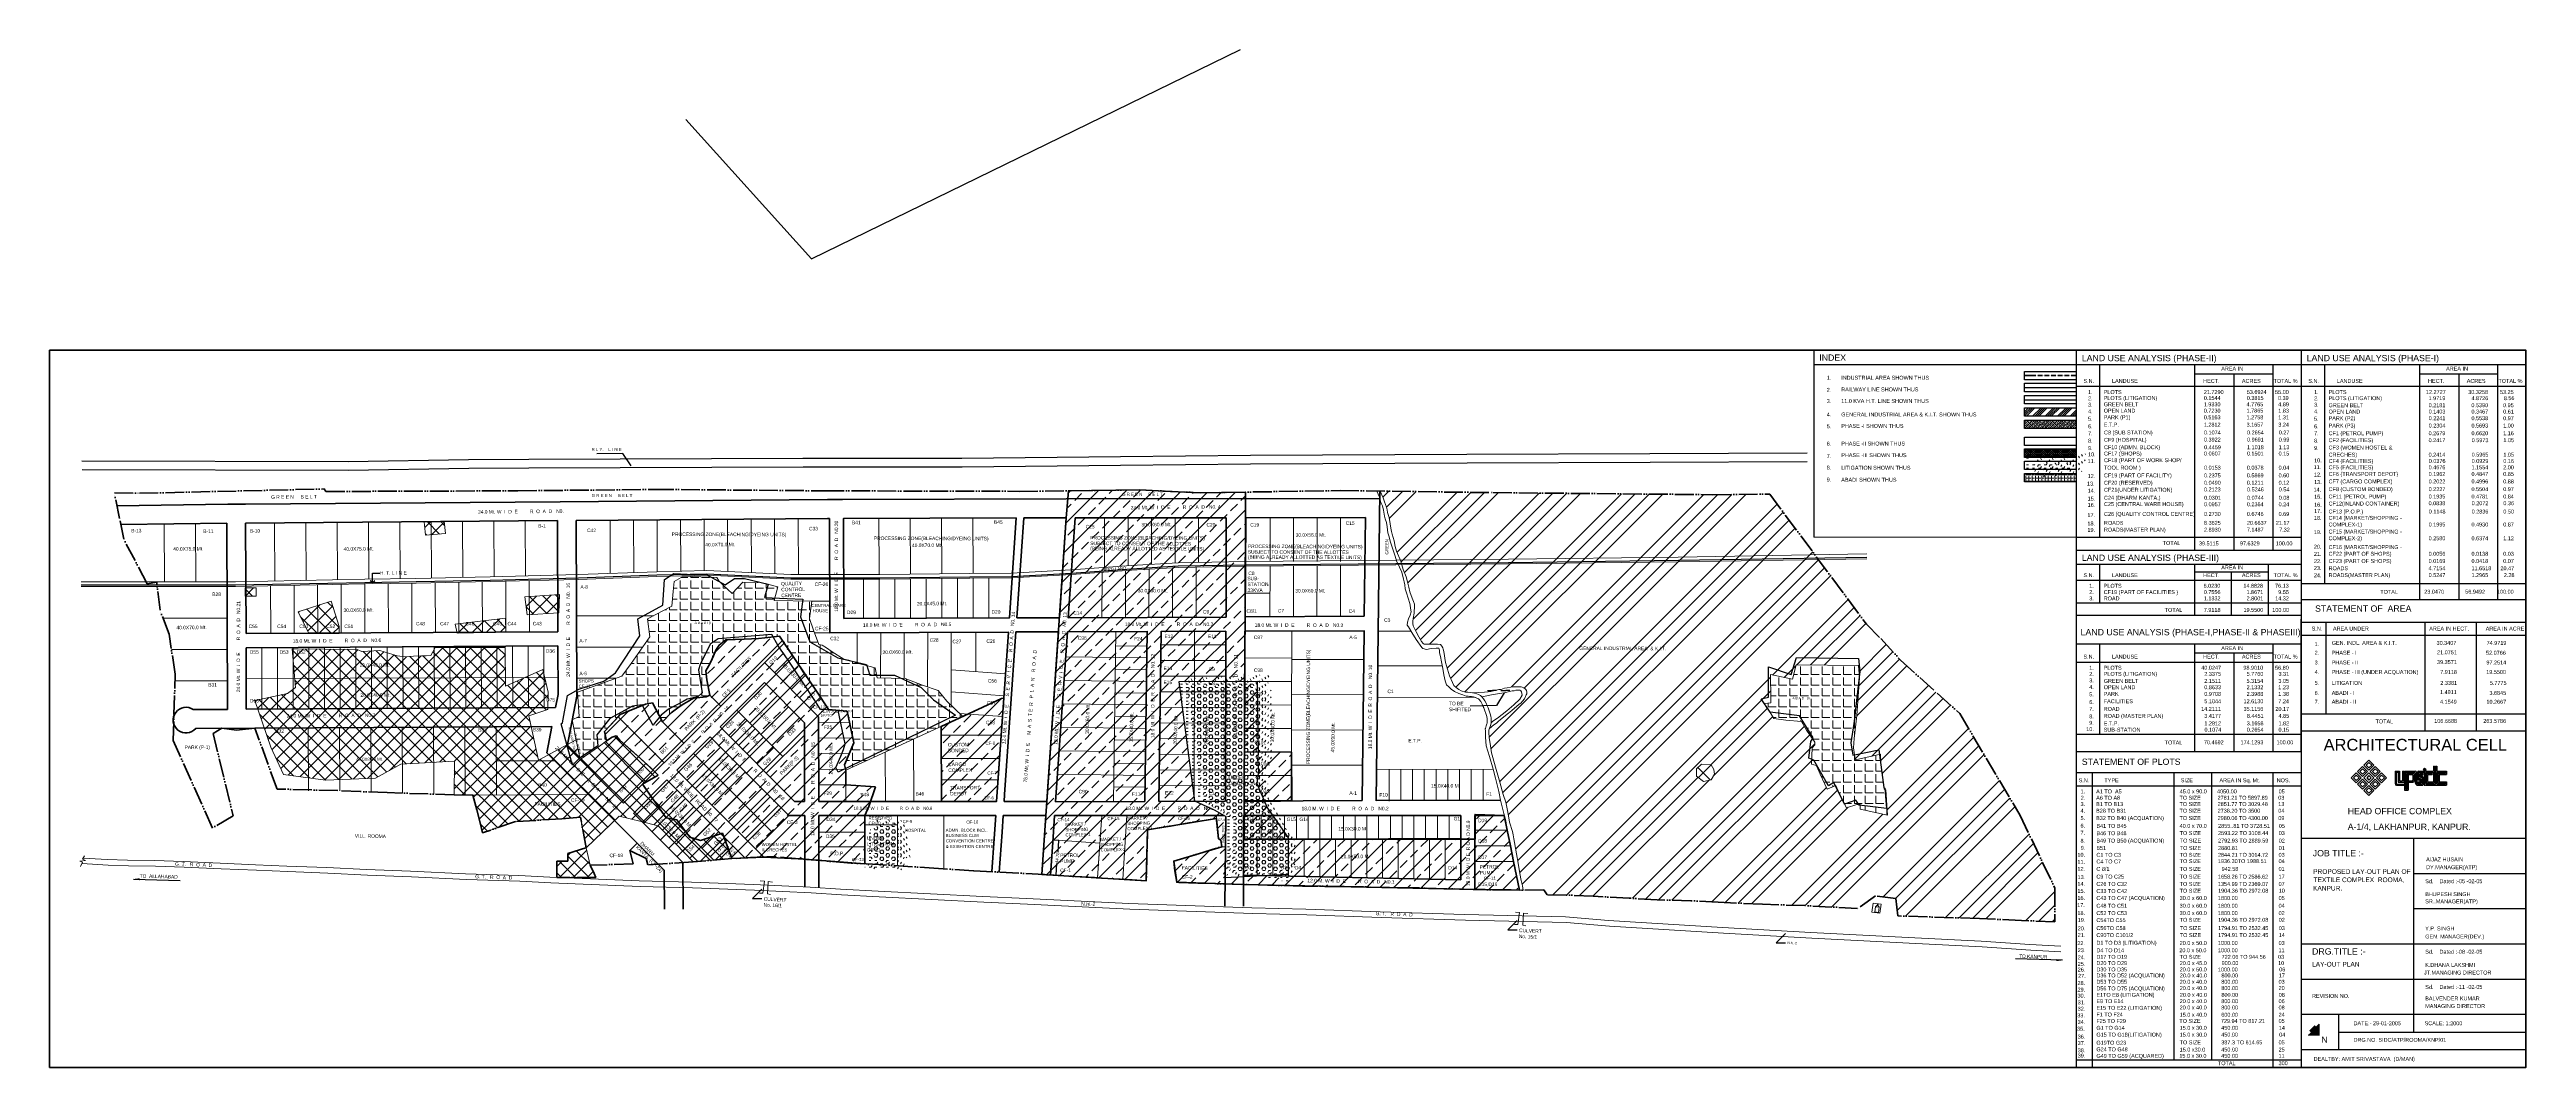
# Model space of a CAD drawing. Header units: inches. Extents: x 2755070 to 2758231, y 746334 to 747634.
import ezdxf

# ---------------------------------------------------------------- set-up
doc = ezdxf.new("R2010")
doc.units = ezdxf.units.IN
doc.header["$MEASUREMENT"] = 0
doc.header["$PDMODE"] = 35
doc.linetypes.add('ACAD_ISO04W100', pattern=[30, 24, -3, 0, -3])
doc.linetypes.add('ACAD_ISO05W100', pattern=[33, 24, -3, 0, -3, 0, -3])
for name, color, linetype, lineweight in [('area acq', 7, 'Continuous', 5), ('BO', 7, 'Continuous', 50), ('BOUNARY PHASE 1', 7, 'Continuous', 40), ('bound old', 7, 'Continuous', 50), ('HATCH', 7, 'Continuous', 5), ('NALA', 7, 'Continuous', 5), ('NH', 7, 'Continuous', 15), ('PLOT', 7, 'Continuous', 20), ('ROAD', 7, 'Continuous', 35), ('VILL.', 7, 'Continuous', 20)]:
    doc.layers.add(name, color=color, linetype=linetype, lineweight=lineweight)
for name, color, linetype in [('H.T. LINE', 7, 'Continuous'), ('Layer1', 7, 'Continuous'), ('LITIGATION', 7, 'Continuous'), ('TEXT', 7, 'Continuous'), ('VILL NEW', 7, 'Continuous')]:
    doc.layers.add(name, color=color, linetype=linetype)
doc.styles.add('5mm', font='arial.ttf')
doc.styles.get("Standard").update_dxf_attribs({"font": 'comic.ttf'})
doc.linetypes.add('TRACKS', pattern='A,0.15,[130,ltypeshp.shx,S=0.25,R=0,X=0,Y=0],0.15', length=0.3)
doc.dimstyles.get("Standard").update_dxf_attribs({"dimtxt": 6, "dimasz": 0.18, "dimexe": 0.18, "dimexo": 0.0625, "dimgap": 0.09, "dimtad": 0, "dimzin": 0, "dimdsep": 46, "dimtxsty": 'Standard', "dimcen": 0.09, "dimadec": 0, "dimazin": 0, "dimtfac": 1, "dimtofl": 0, "dimtmove": 0, "dimatfit": 3, "dimfxl": 0, "dimtolj": 1, "dimtzin": 0, "dimarcsym": 0})
pattern_1 = [(314.9958, (2756208.132, 746709.986), (8.83949, 8.83818), []), (44.9958, (2756208.132, 746709.986), (-8.83818, 8.83949), [])]
pattern_2 = [(0, (-548615369.2682, -148904661.638), (0, 4.33012702), [2.5, -5]), (120, (-548615369.2682, -148904661.638), (-3.750000000933, -2.16506351), [2.5, -5]), (60, (-548615366.7682, -148904661.638), (-3.750000000933, 2.16506351), [2.5, -5])]
pattern_3 = [(45, (2770449.657, 747605.522), (-17.67767, 17.67767), []), (45, (2770467.334, 747605.522), (-17.67767, 17.67767), [12.5, -6.25])]
pattern_4 = [(0, (2770449.657, 747605.522), (0, 13.75), [10, -3.75]), (90, (2770449.657, 747605.522), (-13.75, 8e-16), [10, -3.75])]

# ---------------------------------------------------------------- blocks, each defined once
blk = doc.blocks.new('*D2')
at = {"layer": 'Defpoints', "color": 0, "ltscale": 0.25, "transparency": 16777216}
for p in [(2756350.6, 746624.3), (2756347.5, 746579.6), (2756354.5, 746579.1)]:
    blk.add_point(p, dxfattribs=at)
at = {"layer": 'HATCH', "color": 0, "lineweight": -2, "ltscale": 0.25, "transparency": 16777216}
for p, q in [((2756350.7, 746624.3), (2756357.9, 746623.8)), ((2756357.7, 746623.6), (2756356.6, 746608.8)), ((2756347.5, 746579.6), (2756354.7, 746579.1)), ((2756354.5, 746579.3), (2756355.6, 746594.2))]:
    blk.add_line(p, q, dxfattribs=at)
at = {"layer": 'HATCH', "color": 0, "ltscale": 0.25, "transparency": 16777216}
for points in [[(2756357.6, 746623.6), (2756357.7, 746623.6), (2756357.7, 746623.8)], [(2756354.5, 746579.3), (2756354.6, 746579.3), (2756354.5, 746579.1)]]:
    blk.add_solid(points, dxfattribs=at)
at = {"layer": 'HATCH', "color": 0, "ltscale": 0.25, "transparency": 16777216, "insert": (2756356.1, 746601.5), "char_height": 4, "attachment_point": 5, "rotation": 85.9511}
blk.add_mtext('\\A1;44.78', dxfattribs=at)

msp = doc.modelspace()

# ---------------------------------------------------------------- hatches: boundary and pattern name
at = {"layer": 'area acq', "ltscale": 0.25}
h = msp.add_hatch(dxfattribs=at)
h.set_pattern_fill('ANSI37', color=256, scale=100, style=0)
h.set_pattern_definition(pattern_1)
h.paths.add_polyline_path([(2755439.293, 746887.58), (2755439.293, 746896.669), (2755429.436, 746929.236), (2755386.972, 746915.603), (2755400.621, 746887.58)])
h.paths.add_polyline_path([(2755333.697, 746935.381), (2755333.71, 746945.9), (2755319.482, 746945.91), (2755319.482, 746935.37)])
h.paths.add_polyline_path([(2755575.282, 747015.519), (2755573.539, 747031.187), (2755548.123, 747030.534), (2755549.653, 747013.17)])
h.paths.add_polyline_path([(2755652.409, 746889.521), (2755651.836, 746907.241), (2755587.741, 746899.81), (2755590.03, 746888.378)])
h.paths.add_polyline_path([(2755719.938, 746914.1), (2755720.51, 746937.536), (2755676.444, 746934.678), (2755679.306, 746911.814)])
h = msp.add_hatch(dxfattribs=at)
h.set_pattern_fill('ANSI37', color=256, scale=100, style=0)
h.set_pattern_definition(pattern_1)
h.paths.add_polyline_path([(2755331.877, 746802.35), (2755373.495, 746811.354), (2755383.852, 746818.825), (2755379.492, 746868.396), (2755462.547, 746867.453), (2755468.324, 746864.712), (2755491.431, 746865.866), (2755513.527, 746859.23), (2755524.214, 746858.076), (2755534.383, 746858.644), (2755544.552, 746859.211), (2755550.545, 746859.356), (2755556.539, 746859.5), (2755561.874, 746869.702), (2755591.521, 746869.871), (2755651.545, 746869.883), (2755651.979, 746820.333), (2755699.271, 746841.708), (2755706.405, 746812.733), (2755705.929, 746790.884), (2755681.73, 746782.716), (2755693.887, 746725.912), (2755741.915, 746752.007), (2755746.932, 746726.826), (2755771.785, 746743.972), (2755780.725, 746750.759), (2755788.056, 746755.402), (2755793.241, 746757.01), (2755797.89, 746751.652), (2755804.595, 746745.579), (2755811.3, 746739.507), (2755824.227, 746727.967), (2755837.155, 746716.428), (2755846.452, 746706.962), (2755826.606, 746695.532), (2755856.94, 746652.544), (2755870.457, 746649.664), (2755887.092, 746627.757), (2755900.699, 746623.575), (2755928.611, 746632.636), (2755940.615, 746600.333), (2755891.496, 746596.243), (2755869.097, 746619.213), (2755846.697, 746642.182), (2755824.913, 746647.89), (2755796.907, 746654.399), (2755754.82, 746614.121), (2755759.718, 746591.838), (2755767.184, 746576.038), (2755717.184, 746576.038), (2755717.184, 746597.038), (2755731.184, 746597.038), (2755731.184, 746607.038), (2755754.766, 746614.09), (2755751.085, 746633.599), (2755747.404, 746653.108), (2755723.482, 746650.935), (2755696.989, 746649.75), (2755664.466, 746647.804), (2755645.052, 746640.878), (2755622.403, 746633.029), (2755619.266, 746646.158), (2755616.49, 746657.781), (2755614.164, 746667.514), (2755610.275, 746681.295), (2755586.273, 746681.803), (2755586.538, 746724.946), (2755518.215, 746720.786), (2755485.777, 746702.913), (2755422.214, 746700.623), (2755368.325, 746707.868), (2755352.457, 746742.636)])
h = msp.add_hatch(dxfattribs=at)
h.set_pattern_fill('ANSI37', color=256, scale=125, style=0)
h.set_pattern_definition([(314.9958, (2756208.132, 746709.986), (11.04936, 11.04773), []), (44.9958, (2756208.132, 746709.986), (-11.04773, 11.04936), [])])
h.paths.add_polyline_path([(2757190.584, 746720.222), (2757178.135, 746720.794), (2757171.914, 746714.858), (2757171.772, 746705.721), (2757180.785, 746698.848), (2757190.656, 746701.062), (2757194.797, 746708.318), (2757193.953, 746713.935)])
at = {"layer": 'HATCH', "ltscale": 0.25}
h = msp.add_hatch(dxfattribs=at)
h.set_pattern_fill('ANSI34', color=256, scale=15, style=0)
h.set_pattern_definition([(45, (2770449.657, 747556.476), (-7.954951, 7.954951), []), (45, (2770452.308, 747556.476), (-7.954951, 7.954951), []), (45, (2770454.96, 747556.476), (-7.954951, 7.954951), []), (45, (2770457.612, 747556.476), (-7.954951, 7.954951), [])])
h.paths.add_polyline_path([(2757656.552, 747165.149), (2757656.552, 747175.964), (2757590.715, 747175.964), (2757590.715, 747165.149)])
h = msp.add_hatch(dxfattribs=at)
h.set_pattern_fill('ANSI33', color=256, scale=15, style=0)
h.set_pattern_definition([(45, (2770449.6566, 747556.4765), (-2.6516504, 2.6516504), []), (45, (2770452.3082, 747556.4765), (-2.6516504, 2.6516504), [1.875, -0.9375])])
h.paths.add_polyline_path([(2757656.552, 747149.468), (2757656.552, 747160.282), (2757590.715, 747160.282), (2757590.715, 747149.468)])
h = msp.add_hatch(dxfattribs=at)
h.set_pattern_fill('ANSI37', color=256, scale=15, style=0)
h.set_pattern_definition([(45, (2770449.6566, 747556.4765), (-1.32582521, 1.32582521), []), (135, (2770449.6566, 747556.4765), (-1.32582521, -1.32582521), [])])
h.paths.add_polyline_path([(2757590.715, 747123.512), (2757590.715, 747112.697), (2757656.552, 747112.697), (2757656.552, 747123.512)])
h = msp.add_hatch(dxfattribs=at)
h.set_pattern_fill('HEX', color=256, scale=20, style=0)
h.set_pattern_definition([(0, (-548615369.2682, -148904710.6835), (0, 4.33012702), [2.5, -5]), (120, (-548615369.2682, -148904710.6835), (-3.750000000933, -2.16506351), [2.5, -5]), (60, (-548615366.7682, -148904710.6835), (-3.750000000933, 2.16506351), [2.5, -5])])
h.paths.add_polyline_path([(2757590.715, 747107.831), (2757590.715, 747097.016), (2757656.552, 747097.016), (2757656.552, 747107.831)])
h = msp.add_hatch(dxfattribs=at)
h.set_pattern_fill('ANGLE', color=256, scale=15, style=0)
h.set_pattern_definition([(0, (2770449.6566, 747556.4765), (0, 4.125), [3, -1.125]), (90, (2770449.6566, 747556.4765), (-4.125, 3e-16), [3, -1.125])])
h.paths.add_polyline_path([(2757656.552, 747081.334), (2757656.552, 747092.149), (2757590.715, 747092.149), (2757590.715, 747081.334)])
h = msp.add_hatch(dxfattribs=at)
h.set_pattern_fill('ANSI33', color=256, scale=100, style=0)
h.set_pattern_definition(pattern_3)
h.paths.add_polyline_path([(2756651.05, 746580.273), (2756651.05, 746626.87), (2756623.776, 746666.075), (2756611.167, 746695.613), (2756613.275, 746712.536), (2756612.172, 746727.484), (2756612.775, 746734.421), (2756611.477, 746826.558), (2756511.171, 746825.965), (2756530.989, 746674.112), (2756557.235, 746662.184), (2756571.241, 746653.975), (2756569.877, 746576.324)], flags=16)
h.paths.add_polyline_path([(2756336.241, 746580.058), (2756367.552, 747035.651), (2756370.469, 747069.996), (2756461.42, 747071.047), (2756500.354, 747069.265), (2756539.289, 747067.482), (2756596.219, 747068.35), (2756596.257, 747035.651), (2756594.844, 746736.609), (2756654.844, 746736.325), (2756655.189, 746673.929), (2756594.65, 746674.117), (2756594.594, 746656.117), (2756594.72, 746625.186), (2756889.22, 746625.186), (2756889.22, 746656.686), (2756926.592, 746655.245), (2756930.126, 746636.795), (2756934.379, 746616.795), (2756938.243, 746596.795), (2756946.07, 746560.134), (2756888.848, 746561.013), (2756750.865, 746564.046), (2756593.769, 746567.312), (2756508.524, 746570.125), (2756504.64, 746597.056), (2756565.925, 746615.419), (2756564.584, 746623.851), (2756561.777, 746625.653), (2756559.105, 746651.622), (2756471.265, 746637.201), (2756469.641, 746572.074)])
at = {"layer": 'HATCH', "lineweight": 5, "ltscale": 0.25}
h = msp.add_hatch(dxfattribs=at)
h.set_pattern_fill('ANSI34', color=256, scale=100, style=0)
h.set_pattern_definition([(45, (2770449.66, 747605.52), (-53.033, 53.033), []), (45, (2770467.334, 747605.52), (-53.033, 53.033), []), (45, (2770485.01, 747605.52), (-53.033, 53.033), []), (45, (2770502.69, 747605.52), (-53.033, 53.033), [])])
edge = h.paths.add_edge_path()
edge.add_line((2757148.734, 746980.806), (2756931.976, 746978.046))
edge.add_line((2756931.976, 746978.046), (2756795.47, 746976.828))
edge.add_line((2756795.47, 746976.828), (2756796.631, 746972.628))
edge.add_line((2756796.631, 746972.628), (2756797.691, 746969.308))
edge.add_line((2756797.691, 746969.308), (2756801.203, 746960.291))
edge.add_line((2756801.203, 746960.291), (2756803.531, 746952.133))
edge.add_line((2756803.531, 746952.133), (2756804.799, 746947.036))
edge.add_line((2756804.799, 746947.036), (2756806.046, 746940.961))
edge.add_line((2756806.046, 746940.961), (2756808.915, 746933.086))
edge.add_line((2756808.915, 746933.086), (2756810.619, 746928.601))
edge.add_line((2756810.619, 746928.601), (2756811.783, 746925.199))
edge.add_line((2756811.783, 746925.199), (2756811.949, 746921.173))
edge.add_line((2756811.949, 746921.173), (2756811.596, 746916.24))
edge.add_line((2756811.596, 746916.24), (2756811.326, 746913.733))
edge.add_line((2756811.326, 746913.733), (2756810.224, 746907.047))
edge.add_line((2756810.224, 746907.047), (2756809.954, 746903.374))
edge.add_line((2756809.954, 746903.374), (2756809.954, 746900.596))
edge.add_line((2756809.954, 746900.596), (2756810.307, 746897.547))
edge.add_line((2756810.307, 746897.547), (2756814.069, 746889.801))
edge.add_line((2756814.069, 746889.801), (2756817.644, 746883.715))
edge.add_line((2756817.644, 746883.715), (2756820.97, 746877.617))
edge.add_line((2756820.97, 746877.617), (2756823.214, 746874.839))
edge.add_line((2756823.214, 746874.839), (2756824.378, 746874.121))
edge.add_line((2756824.378, 746874.121), (2756834.417, 746874.038))
edge.add_line((2756834.417, 746874.038), (2756841.235, 746874.038))
edge.add_line((2756841.235, 746874.038), (2756845.059, 746873.85))
edge.add_line((2756845.059, 746873.85), (2756847.034, 746871.613))
edge.add_line((2756847.034, 746871.613), (2756847.969, 746869.53))
edge.add_line((2756847.969, 746869.53), (2756848.655, 746867.811))
edge.add_line((2756848.655, 746867.811), (2756849.362, 746864.95))
edge.add_line((2756849.362, 746864.95), (2756851.544, 746850.836))
edge.add_line((2756851.544, 746850.836), (2756856.532, 746833.896))
edge.add_line((2756856.532, 746833.896), (2756860.253, 746825.103))
edge.add_line((2756860.253, 746825.103), (2756862.269, 746821.489))
edge.add_line((2756862.269, 746821.489), (2756865.241, 746818.64))
edge.add_line((2756865.241, 746818.64), (2756868.671, 746816.191))
edge.add_line((2756868.671, 746816.191), (2756871.705, 746814.579))
edge.add_line((2756871.705, 746814.579), (2756877.068, 746813.025))
edge.add_spline(control_points=[(2756877.068, 746813.025), (2756880.081, 746812.766), (2756883.094, 746812.507), (2756885.946, 746812.031)], knot_values=[0, 0, 0, 0, 8.22583621, 8.22583621, 8.22583621, 8.22583621], degree=3, periodic=0)
edge.add_line((2756885.946, 746812.031), (2756901.282, 746812.742))
edge.add_line((2756901.282, 746812.742), (2756905.792, 746813.084))
edge.add_line((2756905.792, 746813.084), (2756909.222, 746813.531))
edge.add_line((2756909.222, 746813.531), (2756914.293, 746814.779))
edge.add_line((2756914.293, 746814.779), (2756919.593, 746816.074))
edge.add_line((2756919.593, 746816.074), (2756922.399, 746816.45))
edge.add_line((2756922.399, 746816.45), (2756926.889, 746817.886))
edge.add_line((2756926.889, 746817.886), (2756930.38, 746818.522))
edge.add_line((2756930.38, 746818.522), (2756934.745, 746819.429))
edge.add_line((2756934.745, 746819.429), (2756937.78, 746819.617))
edge.add_line((2756937.78, 746819.617), (2756939.962, 746819.758))
edge.add_line((2756939.962, 746819.758), (2756942.872, 746819.758))
edge.add_line((2756942.872, 746819.758), (2756945.47, 746819.758))
edge.add_line((2756945.47, 746819.758), (2756948.633, 746819.438))
edge.add_line((2756948.633, 746819.438), (2756951.518, 746818.216))
edge.add_line((2756951.518, 746818.216), (2756953.672, 746817.012))
edge.add_line((2756953.672, 746817.012), (2756954.761, 746815.108))
edge.add_line((2756954.761, 746815.108), (2756955.364, 746812.66))
edge.add_line((2756955.364, 746812.66), (2756955.135, 746810.635))
edge.add_line((2756955.135, 746810.635), (2756954.574, 746809.281))
edge.add_line((2756954.574, 746809.281), (2756952.454, 746804.49))
edge.add_line((2756952.454, 746804.49), (2756949.96, 746801.3))
edge.add_line((2756949.96, 746801.3), (2756947.569, 746799.004))
edge.add_line((2756947.569, 746799.004), (2756945.491, 746797.498))
edge.add_line((2756945.491, 746797.498), (2756936.075, 746789.363))
edge.add_line((2756936.075, 746789.363), (2756931.939, 746786.055))
edge.add_line((2756931.939, 746786.055), (2756921.755, 746778.098))
edge.add_line((2756921.755, 746778.098), (2756918.907, 746775.319))
edge.add_line((2756918.907, 746775.319), (2756916.6, 746773.471))
edge.add_line((2756916.6, 746773.471), (2756913.212, 746771.235))
edge.add_line((2756913.212, 746771.235), (2756907.754, 746766.654))
edge.add_spline(control_points=[(2756907.754, 746766.654), (2756907.475, 746765.899), (2756907.184, 746765.147), (2756906.894, 746764.395)], knot_values=[64.90998871, 64.90998871, 64.90998871, 64.90998871, 67.29654853, 67.29654853, 67.29654853, 67.29654853], degree=3, periodic=0)
edge.add_line((2756906.894, 746764.395), (2756906.707, 746761.947))
edge.add_line((2756906.707, 746761.947), (2756907.205, 746754.719))
edge.add_line((2756907.205, 746754.719), (2756908.473, 746747.161))
edge.add_line((2756908.473, 746747.161), (2756910.427, 746735.248))
edge.add_line((2756910.427, 746735.248), (2756911.757, 746729.28))
edge.add_line((2756911.757, 746729.28), (2756915.291, 746717.002))
edge.add_line((2756915.291, 746717.002), (2756918.99, 746703.829))
edge.add_line((2756918.99, 746703.829), (2756920.695, 746697.919))
edge.add_line((2756920.695, 746697.919), (2756925.226, 746682.051))
edge.add_line((2756925.226, 746682.051), (2756928.614, 746672.21))
edge.add_line((2756928.614, 746672.21), (2756930.734, 746661.568))
edge.add_line((2756930.734, 746661.568), (2756932.334, 746652.339))
edge.add_line((2756932.334, 746652.339), (2756933.145, 746646.723))
edge.add_line((2756933.145, 746646.723), (2756937.011, 746635.01))
edge.add_line((2756937.011, 746635.01), (2756937.946, 746630.596))
edge.add_line((2756937.946, 746630.596), (2756938.881, 746625.511))
edge.add_line((2756938.881, 746625.511), (2756939.567, 746620.967))
edge.add_line((2756939.567, 746620.967), (2756942.228, 746606.593))
edge.add_line((2756942.228, 746606.593), (2756944.368, 746594.692))
edge.add_line((2756944.368, 746594.692), (2756946.489, 746581.225))
edge.add_line((2756946.489, 746581.225), (2756948.234, 746572.525))
edge.add_line((2756948.234, 746572.525), (2756949.689, 746565.568))
edge.add_line((2756949.689, 746565.568), (2756950.694, 746560.186))
edge.add_line((2756950.694, 746560.186), (2756976.986, 746560.482))
edge.add_line((2756976.986, 746560.482), (2756981.411, 746554.14))
edge.add_line((2756981.411, 746554.14), (2757005.655, 746553.755))
edge.add_line((2757005.655, 746553.755), (2757039.816, 746552.22))
edge.add_line((2757039.816, 746552.22), (2757085.802, 746549.914))
edge.add_line((2757085.802, 746549.914), (2757121.507, 746547.594))
edge.add_line((2757121.507, 746547.594), (2757164.8, 746546.44))
edge.add_line((2757164.8, 746546.44), (2757199.523, 746544.508))
edge.add_line((2757199.523, 746544.508), (2757256.035, 746542.005))
edge.add_line((2757256.035, 746542.005), (2757310.295, 746540.275))
edge.add_line((2757310.295, 746540.275), (2757377.413, 746536.637))
edge.add_line((2757377.413, 746536.637), (2757400.31, 746552.588))
edge.add_line((2757400.31, 746552.588), (2757426.327, 746549.303))
edge.add_line((2757426.327, 746549.303), (2757428.678, 746527.072))
edge.add_line((2757428.678, 746527.072), (2757532.902, 746523.704))
edge.add_line((2757532.902, 746523.704), (2757586.609, 746521.429))
edge.add_line((2757586.609, 746521.429), (2757629.079, 746519.493))
edge.add_line((2757629.079, 746519.493), (2757629.235, 746562.772))
edge.add_line((2757629.235, 746562.772), (2757584.874, 746655.299))
edge.add_line((2757584.874, 746655.299), (2757507.883, 746785.667))
edge.add_line((2757507.883, 746785.667), (2757478.868, 746811.428))
edge.add_line((2757478.868, 746811.428), (2757432.352, 746853.749))
edge.add_line((2757432.352, 746853.749), (2757407.021, 746881.35))
edge.add_line((2757407.021, 746881.35), (2757388.671, 746899.895))
edge.add_line((2757388.671, 746899.895), (2757326.308, 746983.762))
edge.add_line((2757326.308, 746983.762), (2757148.734, 746980.806))
h.paths.add_polyline_path([(2757266.303, 746835.415), (2757294.341, 746829.446), (2757299.288, 746847.775), (2757378.79, 746846.928), (2757380.037, 746830.953), (2757378.811, 746813.778), (2757376.358, 746782.936), (2757372.908, 746753.777), (2757372.45, 746741.84), (2757373.386, 746732.717), (2757374.765, 746726.609), (2757406.641, 746733.776), (2757406.995, 746722.122), (2757410.279, 746697.707), (2757411.235, 746688.82), (2757413.646, 746688.219), (2757415.641, 746655.741), (2757380.723, 746663.357), (2757380.723, 746669.431), (2757376.358, 746669.29), (2757363.492, 746665.194), (2757355.573, 746680.014), (2757349.857, 746693.505), (2757338.675, 746689.138), (2757329.925, 746708.055), (2757326.807, 746714.965), (2757324.687, 746719.344), (2757318.618, 746720.898), (2757319.304, 746741.734), (2757322.983, 746745.407), (2757322.713, 746748.797), (2757312.112, 746764.324), (2757305.731, 746775.261), (2757285.799, 746776.956), (2757270.772, 746779.357), (2757265.264, 746787.55), (2757260.171, 746794.743), (2757258.758, 746798.416), (2757266.885, 746799.44), (2757266.823, 746804.902)], flags=16)
h.paths.add_polyline_path([(2757190.584, 746720.222), (2757193.953, 746713.935), (2757194.797, 746708.318), (2757190.656, 746701.062), (2757180.785, 746698.848), (2757171.772, 746705.721), (2757171.914, 746714.858), (2757178.135, 746720.794)], flags=16)
h.paths.add_polyline_path([(2757148.734, 746980.806), (2757326.308, 746983.762), (2757265.379, 747065.7), (2757192.734, 747065.021), (2756911.987, 747067.633), (2756767.997, 747069.521), (2756771.98, 747060.858), (2756773.768, 747055.749), (2756774.952, 747052.429), (2756776.199, 747049.121), (2756777.093, 747045.708), (2756777.634, 747042.223), (2756779.608, 747035.713), (2756780.855, 747027.649), (2756781.77, 747022.187), (2756782.56, 747017.879), (2756783.474, 747014.571), (2756785.885, 747006.095), (2756787.486, 746998.844), (2756789.024, 746993.017), (2756794.552, 746980.15), (2756795.47, 746976.828), (2756931.976, 746978.046)])
h.paths.add_polyline_path([(2757021.024, 746865.052), (2757140.339, 746864.681), (2757140.363, 746872.514), (2757021.048, 746872.885)], flags=24)
h.paths.add_polyline_path([(2757292.955, 746796.29), (2757347.088, 746796.294), (2757347.088, 746802.873), (2757292.955, 746802.869)], flags=8)
h.paths.add_polyline_path([(2757293.582, 746807.43), (2757320.207, 746807.43), (2757320.207, 746801.794), (2757293.582, 746801.794)], flags=8)
at = {"layer": 'HATCH', "ltscale": 0.25}
h = msp.add_hatch(dxfattribs=at)
h.set_pattern_fill('ANGLE', color=256, scale=50, style=0)
h.set_pattern_definition(pattern_4)
h.paths.add_polyline_path([(2755741.915, 746752.007), (2755746.932, 746726.826), (2755771.785, 746743.972), (2755780.725, 746750.759), (2755778.076, 746762.523), (2755792.002, 746777.391), (2755798.071, 746784.443), (2755830.453, 746797.415), (2755839.266, 746799.369), (2755852.194, 746775.096), (2755863.356, 746786.255), (2755873.54, 746794.284), (2755885.491, 746801.524), (2755892.163, 746805.043), (2755907.731, 746806.997), (2755912.428, 746808.963), (2755908.708, 746828.528), (2755907.523, 746839.994), (2755913.987, 746851.742), (2755920.451, 746866.61), (2755924.38, 746873.073), (2755932.984, 746879.524), (2755956.575, 746880.348), (2755974.783, 746881.525), (2755990.454, 746883.291), (2756001.636, 746884.268), (2756016.705, 746861.96), (2756032.252, 746837.581), (2756045.388, 746819.381), (2756059.293, 746797.851), (2756064.219, 746790.54), (2756087.727, 746788.775), (2756096.186, 746747.95), (2756084.422, 746720.156), (2756086.189, 746713.117), (2756235.36, 746781.688), (2756214.991, 746801.253), (2756204.017, 746814.814), (2756183.835, 746821.653), (2756162.094, 746830.27), (2756126.345, 746831.13), (2756123.601, 746843.843), (2756099.512, 746850.306), (2756090.096, 746853.826), (2756083.445, 746854.803), (2756068.875, 746864.268), (2756061.434, 746869.541), (2756055.76, 746872.873), (2756051.644, 746873.65), (2756044.972, 746892.049), (2756039.735, 746906.799), (2756042.582, 746928.872), (2755994.486, 746929.908), (2755999.184, 746947.306), (2755976.196, 746953.11), (2755972.184, 746952.498), (2755954.642, 746953.381), (2755941.091, 746938.831), (2755929.908, 746949.213), (2755923.943, 746954.923), (2755921.594, 746959.078), (2755890.895, 746960.715), (2755878.882, 746961.056), (2755867.097, 746954.264), (2755865.85, 746941.468), (2755864.229, 746922.703), (2755833.052, 746906.281), (2755835.92, 746883.338), (2755812.329, 746849.423), (2755800.461, 746833.484), (2755743.823, 746812.636), (2755745.964, 746781.888), (2755736.714, 746777.709)])
h = msp.add_hatch(dxfattribs=at)
h.set_pattern_fill('ANSI33', color=256, scale=100, style=0)
h.set_pattern_definition(pattern_3)
edge = h.paths.add_edge_path()
edge.add_line((2755852.188, 746775.108), (2755839.266, 746799.369))
edge.add_line((2755839.266, 746799.369), (2755830.453, 746797.415))
edge.add_line((2755830.453, 746797.415), (2755798.071, 746784.443))
edge.add_line((2755798.071, 746784.443), (2755795.036, 746780.917))
edge.add_line((2755795.036, 746780.917), (2755778.076, 746762.523))
edge.add_line((2755778.076, 746762.523), (2755780.725, 746750.759))
edge.add_line((2755780.725, 746750.759), (2755788.056, 746755.402))
edge.add_line((2755788.056, 746755.402), (2755793.241, 746757.01))
edge.add_line((2755793.241, 746757.01), (2755797.89, 746751.652))
edge.add_line((2755797.89, 746751.652), (2755824.227, 746727.967))
edge.add_line((2755824.227, 746727.967), (2755831.07, 746721.859))
edge.add_line((2755831.07, 746721.859), (2755841.804, 746711.695))
edge.add_line((2755841.804, 746711.695), (2755846.452, 746706.962))
edge.add_line((2755846.452, 746706.962), (2755826.792, 746695.267))
edge.add_line((2755826.792, 746695.267), (2755856.919, 746652.574))
edge.add_line((2755856.919, 746652.574), (2755870.457, 746649.664))
edge.add_line((2755870.457, 746649.664), (2755887.092, 746627.757))
edge.add_line((2755887.092, 746627.757), (2755900.699, 746623.575))
edge.add_line((2755900.699, 746623.575), (2755928.611, 746632.636))
edge.add_line((2755928.611, 746632.636), (2755940.615, 746600.333))
edge.add_line((2755940.615, 746600.333), (2755981.414, 746602.325))
edge.add_line((2755981.414, 746602.325), (2756033.772, 746599.505))
edge.add_line((2756033.772, 746599.505), (2756110.566, 746593.651))
edge.add_line((2756110.566, 746593.651), (2756110.384, 746655.305))
edge.add_line((2756110.384, 746655.305), (2756115.652, 746666.898))
edge.add_line((2756115.652, 746666.898), (2756124.221, 746691.753))
edge.add_line((2756124.221, 746691.753), (2756086.229, 746694.381))
edge.add_line((2756086.229, 746694.381), (2756086.189, 746713.117))
edge.add_line((2756086.189, 746713.117), (2756084.422, 746720.156))
edge.add_line((2756084.422, 746720.156), (2756096.186, 746747.95))
edge.add_line((2756096.186, 746747.95), (2756087.727, 746788.775))
edge.add_line((2756087.727, 746788.775), (2756064.219, 746790.54))
edge.add_line((2756064.219, 746790.54), (2756053.662, 746806.57))
edge.add_line((2756053.662, 746806.57), (2756001.636, 746884.268))
edge.add_line((2756001.636, 746884.268), (2755990.454, 746883.291))
edge.add_line((2755990.454, 746883.291), (2755982.618, 746882.408))
edge.add_line((2755982.618, 746882.408), (2755974.783, 746881.525))
edge.add_line((2755974.783, 746881.525), (2755965.679, 746880.937))
edge.add_line((2755965.679, 746880.937), (2755956.575, 746880.348))
edge.add_line((2755956.575, 746880.348), (2755944.78, 746879.936))
edge.add_line((2755944.78, 746879.936), (2755932.984, 746879.524))
edge.add_line((2755932.984, 746879.524), (2755924.38, 746873.073))
edge.add_line((2755924.38, 746873.073), (2755920.451, 746866.61))
edge.add_line((2755920.451, 746866.61), (2755917.219, 746859.176))
edge.add_line((2755917.219, 746859.176), (2755913.987, 746851.742))
edge.add_line((2755913.987, 746851.742), (2755910.755, 746845.868))
edge.add_line((2755910.755, 746845.868), (2755907.523, 746839.994))
edge.add_line((2755907.523, 746839.994), (2755908.708, 746828.528))
edge.add_line((2755908.708, 746828.528), (2755912.428, 746808.963))
edge.add_line((2755912.428, 746808.963), (2755907.731, 746806.997))
edge.add_line((2755907.731, 746806.997), (2755892.163, 746805.043))
edge.add_line((2755892.163, 746805.043), (2755888.827, 746803.283))
edge.add_line((2755888.827, 746803.283), (2755885.491, 746801.524))
edge.add_line((2755885.491, 746801.524), (2755879.516, 746797.904))
edge.add_line((2755879.516, 746797.904), (2755873.54, 746794.284))
edge.add_line((2755873.54, 746794.284), (2755868.448, 746790.27))
edge.add_line((2755868.448, 746790.27), (2755863.356, 746786.255))
edge.add_line((2755863.356, 746786.255), (2755852.185, 746775.105))
h = msp.add_hatch(dxfattribs=at)
h.set_pattern_fill('ANGLE', color=256, scale=50, style=0)
h.set_pattern_definition(pattern_4)
h.paths.add_polyline_path([(2757299.288, 746847.775), (2757378.79, 746846.928), (2757380.037, 746830.953), (2757378.811, 746813.778), (2757376.358, 746782.936), (2757372.908, 746753.777), (2757372.45, 746741.84), (2757373.386, 746732.717), (2757374.55, 746727.561), (2757374.758, 746726.607), (2757406.641, 746733.776), (2757406.995, 746722.122), (2757410.279, 746697.707), (2757411.235, 746688.82), (2757413.646, 746688.219), (2757415.641, 746655.741), (2757380.723, 746663.357), (2757380.723, 746669.431), (2757376.358, 746669.29), (2757363.492, 746665.194), (2757355.573, 746680.014), (2757349.857, 746693.505), (2757338.675, 746689.138), (2757329.925, 746708.055), (2757326.807, 746714.965), (2757324.687, 746719.344), (2757318.618, 746720.898), (2757319.304, 746741.734), (2757322.983, 746745.407), (2757322.713, 746748.797), (2757312.112, 746764.324), (2757305.731, 746775.261), (2757285.799, 746776.956), (2757270.772, 746779.357), (2757265.264, 746787.55), (2757260.171, 746794.743), (2757258.758, 746798.416), (2757266.885, 746799.44), (2757266.823, 746804.902), (2757266.303, 746835.415), (2757294.341, 746829.446)])
h = msp.add_hatch(dxfattribs=at)
h.set_pattern_fill('ANSI33', color=256, scale=100, style=0)
h.set_pattern_definition(pattern_3)
h.paths.add_polyline_path([(2756208.367, 746673.298), (2756278.647, 746673.292), (2756284.537, 746757.792), (2756287.855, 746805.39), (2756284.828, 746804.717), (2756207.746, 746768.994)])
h = msp.add_hatch(dxfattribs=at)
h.set_pattern_fill('HEX', color=256, scale=20, style=0)
h.set_pattern_definition(pattern_2)
h.paths.add_polyline_path([(2756651.05, 746580.273), (2756651.05, 746626.87), (2756623.776, 746666.075), (2756611.167, 746695.613), (2756613.275, 746712.536), (2756612.172, 746727.484), (2756612.775, 746734.421), (2756611.477, 746826.558), (2756511.171, 746825.965), (2756530.989, 746674.112), (2756557.235, 746662.184), (2756571.241, 746653.975), (2756569.877, 746576.324)])
h = msp.add_hatch(dxfattribs=at)
h.set_pattern_fill('HEX', color=256, scale=20, style=0)
h.set_pattern_definition(pattern_2)
edge = h.paths.add_edge_path()
edge.add_line((2756110.516, 746593.653), (2756110.419, 746643.474))
edge.add_line((2756110.419, 746643.474), (2756151.909, 746643.563))
edge.add_line((2756151.909, 746643.563), (2756152.109, 746591.136))
edge.add_line((2756152.109, 746591.136), (2756110.566, 746593.651))
at = {"layer": 'TEXT', "ltscale": 0.25}
msp.add_hatch(color=256, dxfattribs=at).paths.add_polyline_path([(2757966.691, 746388.992), (2757963.103, 746385.51), (2757961.014, 746387.662), (2757953.839, 746380.697), (2757955.928, 746378.544), (2757952.34, 746375.062), (2757966.481, 746374.852)])

# ---------------------------------------------------------------- linework, layer by layer
at = {"lineweight": 60, "ltscale": 0.25}
msp.add_lwpolyline([(2755069.845, 747249.397), (2758230.552, 747249.397), (2758230.552, 746333.575), (2755069.845, 746333.575)], close=True, dxfattribs=at)
at = {"layer": 'area acq'}
for points in [[(2755575.282, 747015.519), (2755573.539, 747031.187), (2755548.123, 747030.534), (2755549.653, 747013.17), (2755575.282, 747015.519)], [(2755400.621, 746887.58), (2755386.972, 746915.603), (2755429.436, 746929.236), (2755439.293, 746896.669), (2755439.293, 746887.58), (2755400.621, 746887.58)], [(2755720.51, 746937.536), (2755676.444, 746934.678), (2755679.306, 746911.814), (2755719.938, 746914.1), (2755720.51, 746937.536)], [(2755651.836, 746907.241), (2755587.741, 746899.81), (2755590.03, 746888.378), (2755652.409, 746889.521), (2755651.836, 746907.241)], [(2755331.877, 746802.35), (2755373.495, 746811.354), (2755383.852, 746818.825), (2755379.492, 746868.396), (2755462.547, 746867.453), (2755468.324, 746864.712), (2755491.431, 746865.866), (2755513.527, 746859.23), (2755524.214, 746858.076), (2755534.383, 746858.644), (2755544.552, 746859.211), (2755550.545, 746859.356), (2755556.539, 746859.5), (2755561.874, 746869.702), (2755591.521, 746869.871), (2755651.545, 746869.883), (2755651.979, 746820.333), (2755699.271, 746841.708), (2755706.405, 746812.733), (2755705.929, 746790.884), (2755681.73, 746782.716), (2755693.887, 746725.912), (2755741.915, 746752.007), (2755746.932, 746726.826), (2755771.785, 746743.972), (2755780.725, 746750.759), (2755788.056, 746755.402), (2755793.241, 746757.01), (2755797.89, 746751.652), (2755804.595, 746745.579), (2755811.3, 746739.507), (2755824.227, 746727.967), (2755837.155, 746716.428), (2755846.452, 746706.962), (2755826.606, 746695.532), (2755856.94, 746652.544), (2755870.457, 746649.664), (2755887.092, 746627.757), (2755900.699, 746623.575), (2755928.611, 746632.636), (2755940.615, 746600.333), (2755891.496, 746596.243), (2755869.097, 746619.213), (2755846.697, 746642.182), (2755824.913, 746647.89), (2755796.907, 746654.399), (2755754.82, 746614.121), (2755759.718, 746591.838), (2755767.184, 746576.038), (2755717.184, 746576.038), (2755717.184, 746597.038), (2755731.184, 746597.038), (2755731.184, 746607.038), (2755754.766, 746614.09), (2755751.085, 746633.599), (2755747.404, 746653.108), (2755723.482, 746650.935), (2755696.989, 746649.75), (2755664.466, 746647.804), (2755645.052, 746640.878), (2755622.403, 746633.029), (2755619.266, 746646.158), (2755616.49, 746657.781), (2755614.164, 746667.514), (2755610.275, 746681.295), (2755586.273, 746681.803), (2755586.538, 746724.946), (2755518.215, 746720.786), (2755485.777, 746702.913), (2755422.214, 746700.623), (2755368.325, 746707.868), (2755352.457, 746742.636), (2755331.877, 746802.35)]]:
    msp.add_lwpolyline(points, dxfattribs=at)
for points in [[(2755319.482, 746945.91), (2755333.71, 746945.9), (2755333.697, 746935.381), (2755319.482, 746935.37)], [(2757190.584, 746720.222), (2757178.135, 746720.794), (2757171.914, 746714.858), (2757171.772, 746705.721), (2757180.785, 746698.848), (2757190.656, 746701.062), (2757194.797, 746708.318), (2757193.953, 746713.935)]]:
    msp.add_lwpolyline(points, close=True, dxfattribs=at)
at = {"layer": 'BO', "ltscale": 0.25}
msp.add_line((2755878.882, 746961.056), (2755878.873, 746961.412), dxfattribs=at)
at = {"layer": 'BOUNARY PHASE 1', "ltscale": 0.25}
for p, q in [((2755920.451, 746866.61), (2755917.219, 746859.176)), ((2755924.38, 746873.073), (2755920.451, 746866.61)), ((2755932.984, 746879.524), (2755924.38, 746873.073)), ((2755944.78, 746879.936), (2755932.984, 746879.524)), ((2755956.575, 746880.348), (2755944.78, 746879.936)), ((2755965.679, 746880.937), (2755956.575, 746880.348)), ((2755974.783, 746881.525), (2755965.679, 746880.937)), ((2755982.618, 746882.408), (2755974.783, 746881.525)), ((2755990.454, 746883.291), (2755982.618, 746882.408)), ((2756001.636, 746884.268), (2755990.454, 746883.291)), ((2756053.662, 746806.57), (2756001.636, 746884.268)), ((2755910.755, 746845.868), (2755907.523, 746839.994)), ((2755907.523, 746839.994), (2755908.708, 746828.528)), ((2755913.987, 746851.742), (2755910.755, 746845.868)), ((2755917.219, 746859.176), (2755913.987, 746851.742)), ((2755839.266, 746799.369), (2755830.453, 746797.415)), ((2755852.188, 746775.108), (2755839.266, 746799.369)), ((2755885.491, 746801.524), (2755879.516, 746797.904)), ((2755888.827, 746803.283), (2755885.491, 746801.524)), ((2755892.163, 746805.043), (2755888.827, 746803.283)), ((2755907.731, 746806.997), (2755892.163, 746805.043)), ((2755912.428, 746808.963), (2755907.731, 746806.997)), ((2755908.708, 746828.528), (2755912.428, 746808.963)), ((2756064.219, 746790.54), (2756053.662, 746806.57)), ((2755795.036, 746780.917), (2755778.076, 746762.523)), ((2755798.071, 746784.443), (2755795.036, 746780.917)), ((2755830.453, 746797.415), (2755798.071, 746784.443)), ((2755863.356, 746786.255), (2755852.185, 746775.105)), ((2755868.448, 746790.27), (2755863.356, 746786.255)), ((2755873.54, 746794.284), (2755868.448, 746790.27)), ((2755879.516, 746797.904), (2755873.54, 746794.284)), ((2756087.727, 746788.775), (2756064.219, 746790.54)), ((2756096.186, 746747.95), (2756087.727, 746788.775)), ((2755778.076, 746762.523), (2755780.725, 746750.759)), ((2755780.725, 746750.759), (2755788.056, 746755.402)), ((2755788.056, 746755.402), (2755793.241, 746757.01)), ((2755793.241, 746757.01), (2755797.89, 746751.652)), ((2755797.89, 746751.652), (2755824.227, 746727.967)), ((2756084.422, 746720.156), (2756096.186, 746747.95)), ((2755824.227, 746727.967), (2755831.07, 746721.859)), ((2755846.452, 746706.962), (2755826.792, 746695.267)), ((2755831.07, 746721.859), (2755841.804, 746711.695)), ((2755841.804, 746711.695), (2755846.452, 746706.962)), ((2756086.189, 746713.117), (2756084.422, 746720.156)), ((2756086.229, 746694.381), (2756086.189, 746713.117)), ((2755826.792, 746695.267), (2755856.919, 746652.574)), ((2756124.221, 746691.753), (2756086.229, 746694.381)), ((2756115.652, 746666.898), (2756124.221, 746691.753)), ((2755856.919, 746652.574), (2755870.457, 746649.664)), ((2755870.457, 746649.664), (2755887.092, 746627.757)), ((2756110.384, 746655.305), (2756115.652, 746666.898)), ((2756110.566, 746593.651), (2756110.384, 746655.305)), ((2755887.092, 746627.757), (2755900.699, 746623.575)), ((2755900.699, 746623.575), (2755928.611, 746632.636)), ((2755928.611, 746632.636), (2755940.615, 746600.333)), ((2755940.615, 746600.333), (2755981.414, 746602.325)), ((2755981.414, 746602.325), (2756033.772, 746599.505)), ((2756033.772, 746599.505), (2756110.566, 746593.651))]:
    msp.add_line(p, q, dxfattribs=at)
msp.add_lwpolyline([(2756336.241, 746580.058), (2756367.552, 747035.651), (2756370.469, 747069.996), (2756461.42, 747071.047), (2756500.354, 747069.265), (2756539.289, 747067.482), (2756596.219, 747068.35), (2756596.257, 747035.651), (2756594.844, 746736.609), (2756654.844, 746736.325), (2756655.189, 746673.929), (2756594.65, 746674.117), (2756594.594, 746656.117), (2756594.72, 746625.186), (2756889.22, 746625.186), (2756889.22, 746656.686), (2756926.592, 746655.245), (2756930.126, 746636.795), (2756934.379, 746616.795), (2756938.243, 746596.795), (2756946.07, 746560.134), (2756888.848, 746561.013), (2756750.865, 746564.046), (2756593.769, 746567.312), (2756508.524, 746570.125), (2756504.64, 746597.056), (2756565.925, 746615.419), (2756564.584, 746623.851), (2756561.777, 746625.653), (2756559.105, 746651.622), (2756471.265, 746637.201), (2756469.641, 746572.074), (2756336.241, 746580.058)], dxfattribs=at)
msp.add_lwpolyline([(2756208.367, 746673.298), (2756278.647, 746673.292), (2756284.537, 746757.792), (2756287.855, 746805.39), (2756284.828, 746804.717), (2756207.746, 746768.994)], close=True, dxfattribs=at)
at = {"layer": 'bound old', "linetype": 'ACAD_ISO05W100', "ltscale": 0.25}
msp.add_line((2757590.715, 747217.06), (2757656.552, 747217.06), dxfattribs=at)
at = {"layer": 'bound old', "linetype": 'ACAD_ISO05W100'}
msp.add_lwpolyline([(2755227.54, 746751.245), (2755230.262, 746835.965), (2755222.386, 746886.858), (2755210.959, 746917.445), (2755206.629, 746953.162), (2755194.398, 746951.381), (2755164.563, 747008.242), (2755159.205, 747034.824), (2755152.567, 747067.282), (2755184.575, 747066.795), (2755420.405, 747072.322), (2755422.584, 747069.106), (2755667.683, 747069.968), (2755842.593, 747071.777), (2756060.043, 747069.949), (2756307.289, 747069.267), (2756461.42, 747071.047), (2756539.289, 747067.482), (2756716.943, 747070.191), (2756911.987, 747067.633), (2757192.734, 747065.021), (2757265.379, 747065.7), (2757388.671, 746899.895), (2757407.021, 746881.35), (2757432.352, 746853.749), (2757478.868, 746811.428), (2757507.883, 746785.667), (2757584.874, 746655.299), (2757629.235, 746562.772), (2757629.079, 746519.493), (2757586.609, 746521.429), (2757532.902, 746523.704), (2757428.678, 746527.072), (2757426.327, 746549.303), (2757400.31, 746552.588), (2757377.413, 746536.637), (2757310.295, 746540.275), (2757256.035, 746542.005), (2757199.523, 746544.508), (2757164.8, 746546.44), (2757121.507, 746547.594), (2757085.802, 746549.914), (2757039.816, 746552.22), (2757005.655, 746553.755), (2756981.411, 746554.14), (2756976.986, 746560.482), (2756946.07, 746560.134), (2756935.339, 746560.298), (2756901.09, 746560.682), (2756886.852, 746561.066), (2756851.702, 746561.849), (2756808.794, 746563.194), (2756780.016, 746563.373), (2756721.715, 746564.718), (2756669.063, 746565.105), (2756624.424, 746566.451), (2756535.211, 746568.958), (2756508.524, 746570.125), (2756506.171, 746584.517), (2756504.64, 746597.056), (2756565.925, 746615.419), (2756564.584, 746623.851), (2756561.777, 746625.653), (2756559.105, 746651.622), (2756471.265, 746637.201), (2756469.641, 746572.074), (2756339.922, 746579.853), (2756249.224, 746584.896), (2756204.481, 746587.66), (2756128.094, 746592.729), (2756093.038, 746594.572), (2756026.615, 746600.101), (2755997.094, 746602.865), (2755970.34, 746601.944), (2755940.615, 746600.333), (2755891.496, 746596.243), (2755833.569, 746592.273), (2755831.263, 746600.567), (2755810.506, 746610.702), (2755814.657, 746593.656), (2755759.718, 746591.838), (2755764.773, 746581.141), (2755767.184, 746576.038), (2755717.184, 746576.038), (2755717.184, 746597.038), (2755731.184, 746597.038), (2755731.184, 746607.038), (2755754.766, 746614.09), (2755747.404, 746653.108), (2755723.482, 746650.935), (2755664.466, 746647.804), (2755622.403, 746633.029), (2755619.266, 746646.158), (2755615.327, 746662.648), (2755610.275, 746681.295), (2755586.273, 746681.803), (2755500.874, 746684.518), (2755466.567, 746685.934), (2755437.646, 746687.067), (2755360.253, 746689.161), (2755331.946, 746766.674), (2755308.503, 746764.472), (2755289.627, 746766.85), (2755278.793, 746760.099), (2755304.027, 746655.11), (2755277.895, 746639.383), (2755227.54, 746751.245)], dxfattribs=at)
at = {"layer": 'H.T. LINE'}
msp.add_line((2757590.715, 747186.238), (2757656.552, 747186.238), dxfattribs=at)
msp.add_lwpolyline([(2757389.347, 746984.812), (2757148.734, 746980.806), (2756931.976, 746978.046), (2756596.465, 746975.053), (2756510.44, 746973.585), (2756450.647, 746969.953), (2756373.977, 746964.547), (2756297.41, 746960.301), (2756244.228, 746959.905), (2756129.394, 746958.446), (2756015.894, 746958.446), (2755908.753, 746963.614), (2755845.029, 746962.119), (2755745.003, 746958.425), (2755632.112, 746955.524), (2755537.629, 746953.697), (2755472.348, 746952.592), (2755307.342, 746949.329), (2755110.342, 746949.329)], dxfattribs=at)
at = {"layer": 'H.T. LINE', "linetype": 'ACAD_ISO04W100'}
for points in [[(2756916.432, 746814.87), (2756915.229, 746814.85), (2756914.145, 746814.836), (2756912.467, 746814.821), (2756912.037, 746814.813), (2756911.738, 746814.795), (2756911.355, 746814.768), (2756910.972, 746814.747), (2756910.706, 746814.745), (2756910.132, 746814.738), (2756909.565, 746814.738), (2756909.029, 746814.764), (2756908.71, 746814.756), (2756908.21, 746814.738), (2756907.646, 746814.723), (2756907.173, 746814.714), (2756906.847, 746814.708), (2756906.022, 746814.692), (2756905.037, 746814.692)], [(2756933.622, 746814.87), (2756932.419, 746814.85), (2756931.335, 746814.836), (2756929.658, 746814.821), (2756929.228, 746814.813), (2756928.929, 746814.795), (2756928.545, 746814.768), (2756928.163, 746814.747), (2756927.897, 746814.745), (2756927.323, 746814.738), (2756926.755, 746814.738), (2756926.219, 746814.764), (2756925.901, 746814.756), (2756925.401, 746814.738), (2756924.836, 746814.723), (2756924.364, 746814.714), (2756924.037, 746814.708), (2756923.212, 746814.692), (2756922.227, 746814.692)]]:
    msp.add_lwpolyline(points, dxfattribs=at)
at = {"layer": 'HATCH', "ltscale": 0.25}
msp.add_line((2757321.513, 747010.703), (2757656.552, 747010.703), dxfattribs=at)
at = {"layer": 'Layer1', "color": 3, "ltscale": 0.25}
for p, q in [((2756042.5, 747366), (2756590, 747633.5)), ((2755882, 747544), (2756042.5, 747366))]:
    msp.add_line(p, q, dxfattribs=at)
at = {"layer": 'Layer1', "linetype": 'TRACKS', "ltscale": 10}
msp.add_line((2757590.715, 747201.919), (2757656.552, 747201.919), dxfattribs=at)
at = {"layer": 'Layer1', "linetype": 'TRACKS', "ltscale": 0.005}
for points in [[(2757313.058, 747117.888), (2757112.496, 747117.186), (2757112.496, 747117.186), (2756878.751, 747116.186), (2756878.751, 747116.186), (2756602.522, 747115.197), (2756602.522, 747115.197), (2756436.702, 747113.207), (2756436.702, 747113.207), (2756234.238, 747111.183), (2756234.238, 747111.183), (2756031.462, 747111.183), (2755681.386, 747110.017), (2755681.386, 747110.017), (2755604.565, 747109.44), (2755451.112, 747107.015), (2755451.112, 747107.015), (2755111.095, 747107.816), (2755111.095, 747107.816)], [(2757313.058, 747106.892), (2757112.725, 747106.191), (2757112.725, 747106.191), (2756878.98, 747105.191), (2756878.98, 747105.191), (2756602.751, 747104.202), (2756602.751, 747104.202), (2756436.931, 747102.212), (2756436.931, 747102.212), (2756234.467, 747100.188), (2756234.467, 747100.188), (2756031.691, 747100.188), (2755681.614, 747099.022), (2755681.614, 747099.022), (2755604.794, 747098.445), (2755451.34, 747096.02), (2755451.34, 747096.02), (2755111.323, 747096.821), (2755111.323, 747096.821)]]:
    msp.add_lwpolyline(points, dxfattribs=at)
at = {"layer": 'LITIGATION', "ltscale": 0.25}
for p, q in [((2757321.513, 747249.397), (2757321.513, 747010.703)), ((2757656.552, 746911.184), (2757943.552, 746911.184)), ((2757943.552, 746736.89), (2757943.552, 746906.271)), ((2756595.124, 746826.608), (2756594.699, 746736.61)), ((2756594.699, 746736.61), (2756612.741, 746736.864)), ((2757656.552, 746759.248), (2757943.552, 746759.248)), ((2757656.552, 746736.89), (2757943.552, 746736.89)), ((2757656.552, 746343.2), (2757943.552, 746343.2)), ((2757656.552, 746333.575), (2757943.552, 746333.575))]:
    msp.add_line(p, q, dxfattribs=at)
for points in [[(2757590.715, 747222.467), (2757656.552, 747222.467), (2757656.552, 747211.653), (2757590.715, 747211.653)], [(2757590.715, 747207.327), (2757656.552, 747207.327), (2757656.552, 747196.512), (2757590.715, 747196.512)], [(2757590.715, 747191.645), (2757656.552, 747191.645), (2757656.552, 747180.83), (2757590.715, 747180.83)], [(2757590.715, 747175.964), (2757656.552, 747175.964), (2757656.552, 747165.149), (2757590.715, 747165.149)], [(2757590.715, 747160.282), (2757656.552, 747160.282), (2757656.552, 747149.468), (2757590.715, 747149.468)], [(2757590.715, 747138.653), (2757656.552, 747138.653), (2757656.552, 747127.838), (2757590.715, 747127.838)], [(2757590.715, 747123.512), (2757656.552, 747123.512), (2757656.552, 747112.697), (2757590.715, 747112.697)], [(2757590.715, 747107.831), (2757656.552, 747107.831), (2757656.552, 747097.016), (2757590.715, 747097.016)], [(2757590.715, 747092.149), (2757656.552, 747092.149), (2757656.552, 747081.334), (2757590.715, 747081.334)]]:
    msp.add_lwpolyline(points, close=True, dxfattribs=at)
at = {"layer": 'LITIGATION'}
msp.add_lwpolyline([(2756651.05, 746580.273), (2756651.05, 746626.87), (2756623.776, 746666.075), (2756611.167, 746695.613), (2756613.275, 746712.536), (2756612.172, 746727.484), (2756612.775, 746734.421), (2756611.477, 746826.558), (2756511.171, 746825.965), (2756530.989, 746674.112), (2756557.235, 746662.184), (2756571.241, 746653.975), (2756569.877, 746576.324), (2756651.05, 746580.273)], dxfattribs=at)
at = {"layer": 'NALA'}
for points in [[(2756877.843, 746807.939), (2756873.451, 746809.399), (2756868.484, 746811.059), (2756862.976, 746813.872), (2756858.881, 746816.544), (2756855.95, 746819.487), (2756852.874, 746822.16), (2756852.874, 746822.16), (2756851.087, 746827.504), (2756849.424, 746835.038), (2756848.135, 746843.208), (2756846.223, 746851.625), (2756844.934, 746858.264), (2756844.934, 746858.264), (2756843.916, 746862.985), (2756843.895, 746866.222), (2756843.459, 746868.094), (2756842.877, 746869.094), (2756842.877, 746869.094), (2756839.738, 746869.094), (2756833.15, 746868.541), (2756827.434, 746867.54), (2756827.434, 746867.54), (2756822.529, 746868.541), (2756821.261, 746869.989), (2756814.152, 746879.995), (2756808.54, 746889.059), (2756804.363, 746896.122), (2756802.741, 746898.571), (2756803.012, 746902.279), (2756804.446, 746906.493), (2756806.337, 746911.237), (2756807.501, 746915.628), (2756807.501, 746915.628), (2756807.044, 746920.29), (2756807.044, 746920.29), (2756806.42, 746924.139), (2756806.42, 746924.139), (2756806.067, 746926.199), (2756801.848, 746939.878), (2756800.143, 746944.622), (2756800.143, 746944.622), (2756799.686, 746950.002), (2756798.709, 746953.852), (2756797.712, 746956.995), (2756795.737, 746966.012), (2756792.952, 746972.463), (2756789.107, 746980.527), (2756787.132, 746986.436), (2756782.518, 747000.362), (2756780.71, 747005.565), (2756779.546, 747011.298), (2756778.112, 747016.313), (2756778.112, 747016.313), (2756777.218, 747023.894), (2756776.22, 747029.451), (2756774.703, 747034.018), (2756773.622, 747037.514), (2756773.622, 747037.514), (2756772.375, 747045.401), (2756772.375, 747045.401), (2756771.003, 747050.64), (2756769.195, 747055.125), (2756767.423, 747061.815), (2756763.679, 747069.578), (2756763.679, 747069.578), (2756768.03, 747069.451), (2756771.98, 747060.858), (2756771.98, 747060.858), (2756773.768, 747055.749), (2756774.952, 747052.429), (2756776.199, 747049.121), (2756777.093, 747045.708), (2756777.093, 747045.708), (2756777.634, 747042.223), (2756777.634, 747042.223), (2756779.608, 747035.713), (2756780.855, 747027.649), (2756781.77, 747022.187), (2756781.77, 747022.187), (2756782.56, 747017.879), (2756782.56, 747017.879), (2756783.474, 747014.571), (2756785.885, 747006.095), (2756787.486, 746998.844), (2756789.024, 746993.017), (2756794.552, 746980.15), (2756796.631, 746972.628), (2756797.691, 746969.308), (2756801.203, 746960.291), (2756803.531, 746952.133), (2756804.799, 746947.036), (2756806.046, 746940.961), (2756808.915, 746933.086), (2756810.619, 746928.601), (2756811.783, 746925.199), (2756811.783, 746925.199), (2756811.949, 746921.173), (2756811.949, 746921.173), (2756811.596, 746916.24), (2756811.596, 746916.24), (2756811.326, 746913.733), (2756810.224, 746907.047), (2756810.224, 746907.047), (2756809.954, 746903.374), (2756809.954, 746903.374), (2756809.954, 746900.596), (2756809.954, 746900.596), (2756810.307, 746897.547), (2756814.069, 746889.801), (2756817.644, 746883.715), (2756820.97, 746877.617), (2756823.214, 746874.839), (2756823.214, 746874.839), (2756824.378, 746874.121), (2756824.378, 746874.121), (2756834.417, 746874.038), (2756834.417, 746874.038), (2756841.235, 746874.038), (2756845.059, 746873.85), (2756847.034, 746871.613), (2756847.969, 746869.53), (2756848.655, 746867.811), (2756848.655, 746867.811), (2756849.362, 746864.95), (2756851.544, 746850.836), (2756856.532, 746833.896), (2756860.253, 746825.103), (2756862.269, 746821.489), (2756865.241, 746818.64), (2756868.671, 746816.191), (2756871.705, 746814.579), (2756877.068, 746813.025), (2756877.068, 746813.025), (2756877.068, 746813.025), (2756877.068, 746813.025)], [(2756885.946, 746812.031), (2756901.282, 746812.742), (2756901.282, 746812.742), (2756905.792, 746813.084), (2756909.222, 746813.531), (2756914.293, 746814.779), (2756919.593, 746816.074), (2756922.399, 746816.45), (2756926.889, 746817.886), (2756930.38, 746818.522), (2756934.745, 746819.429), (2756934.745, 746819.429), (2756937.78, 746819.617), (2756937.78, 746819.617), (2756939.962, 746819.758), (2756939.962, 746819.758), (2756942.872, 746819.758), (2756942.872, 746819.758), (2756945.47, 746819.758), (2756945.47, 746819.758), (2756948.027, 746819.499), (2756948.027, 746819.499), (2756949.378, 746819.123), (2756951.518, 746818.216), (2756953.181, 746817.286), (2756954.033, 746816.38), (2756954.761, 746815.108), (2756954.761, 746815.108), (2756955.364, 746812.66), (2756955.364, 746812.66), (2756955.135, 746810.635), (2756954.574, 746809.281), (2756952.454, 746804.49), (2756949.96, 746801.3), (2756947.569, 746799.004), (2756945.491, 746797.498), (2756936.075, 746789.363), (2756931.939, 746786.055), (2756921.755, 746778.098), (2756918.907, 746775.319), (2756916.6, 746773.471), (2756913.212, 746771.235), (2756907.754, 746766.654)], [(2756909.679, 746773.801), (2756911.861, 746775.696), (2756917.702, 746779.781), (2756929.653, 746788.81), (2756938.694, 746796.674), (2756946.572, 746803.96), (2756946.572, 746803.96), (2756949.191, 746809.199), (2756949.003, 746811.129), (2756949.003, 746811.129), (2756948.463, 746813.354), (2756947.632, 746814.426), (2756946.426, 746815.214), (2756946.426, 746815.214), (2756943.121, 746815.509), (2756943.121, 746815.509), (2756941.376, 746815.214), (2756941.376, 746815.214), (2756938.964, 746814.614), (2756938.964, 746814.614), (2756936.429, 746814.367), (2756936.429, 746814.367), (2756933.373, 746813.531), (2756933.373, 746813.531), (2756929.632, 746812.754), (2756929.632, 746812.754), (2756926.203, 746811.848), (2756912.526, 746809.67), (2756898.105, 746806.846)], [(2756946.07, 746560.134), (2756941.687, 746581.766), (2756937.613, 746599.542), (2756934.392, 746616.729), (2756934.392, 746616.729), (2756932.646, 746625.475), (2756932.646, 746625.475), (2756929.965, 746639.966), (2756929.965, 746639.966), (2756928.51, 746648.419), (2756928.51, 746648.419), (2756925.891, 746657.742), (2756921.817, 746674.929), (2756921.817, 746674.929), (2756919.759, 746686.006), (2756915.395, 746702.899), (2756912.173, 746714.553), (2756907.496, 746730.822), (2756903.402, 746744.23), (2756903.402, 746744.23), (2756902.529, 746755.295), (2756902.529, 746755.295), (2756902.529, 746763.453), (2756902.529, 746763.453), (2756902.529, 746763.453), (2756902.529, 746763.453), (2756902.529, 746763.453)], [(2756906.894, 746764.395), (2756906.894, 746764.395), (2756906.894, 746764.395), (2756906.894, 746764.395), (2756906.707, 746761.947), (2756907.205, 746754.719), (2756908.473, 746747.161), (2756910.427, 746735.248), (2756911.757, 746729.28), (2756915.291, 746717.002), (2756918.99, 746703.829), (2756920.695, 746697.919), (2756925.226, 746682.051), (2756928.614, 746672.21), (2756930.734, 746661.568), (2756932.334, 746652.339), (2756932.334, 746652.339), (2756933.145, 746646.723), (2756937.011, 746635.01), (2756937.011, 746635.01), (2756937.946, 746630.596), (2756937.946, 746630.596), (2756938.881, 746625.511), (2756938.881, 746625.511), (2756939.567, 746620.967), (2756942.228, 746606.593), (2756944.368, 746594.692), (2756946.489, 746581.225), (2756948.234, 746572.525), (2756949.689, 746565.568), (2756950.708, 746560.111), (2756946.07, 746560.134)]]:
    msp.add_lwpolyline(points, dxfattribs=at)
at = {"layer": 'NALA', "color": 2}
msp.add_lwpolyline([(2756886.608, 746811.977), (2756886.608, 746811.977), (2756886.608, 746811.977)], close=True, dxfattribs=at)
at = {"layer": 'NALA'}
msp.add_spline([(2756877.068, 746813.025), (2756898.105, 746806.846), (2756904.684, 746795.538), (2756908.525, 746785.075), (2756909.679, 746773.801), (2756906.894, 746764.395)], degree=3, dxfattribs=at)
msp.add_open_spline([(2756877.843, 746807.939), (2756878.058, 746807.92), (2756878.272, 746807.901), (2756879.703, 746807.774), (2756880.893, 746807.659), (2756883.891, 746807.312), (2756885.634, 746807.048), (2756888.79, 746806.342), (2756890.199, 746805.9), (2756892.214, 746804.998), (2756892.932, 746804.59), (2756893.921, 746803.88), (2756894.25, 746803.609), (2756894.768, 746803.121), (2756894.974, 746802.907), (2756895.391, 746802.436), (2756895.599, 746802.181), (2756896.22, 746801.359), (2756896.63, 746800.734), (2756897.677, 746798.939), (2756898.298, 746797.67), (2756899.224, 746795.603), (2756899.54, 746794.866), (2756900.039, 746793.687), (2756900.221, 746793.255), (2756900.577, 746792.405), (2756900.752, 746791.984), (2756901.266, 746790.734), (2756901.595, 746789.916), (2756902.53, 746787.49), (2756903.082, 746785.912), (2756904.003, 746782.732), (2756904.374, 746781.124), (2756904.818, 746778.013), (2756904.892, 746776.513), (2756904.754, 746774.692), (2756904.705, 746774.277), (2756904.567, 746773.42), (2756904.479, 746772.982), (2756904.16, 746771.635), (2756903.875, 746770.694), (2756903.2, 746768.726), (2756902.809, 746767.7), (2756902.341, 746766.486), (2756902.286, 746766.342), (2756902.529, 746763.453)], degree=3, knots=[1.10197328, 1.10197328, 1.10197328, 1.10197328, 1.6951693, 1.6951693, 5.08550789, 5.08550789, 10.53198679, 10.53198679, 15.97846569, 15.97846569, 19.67775343, 19.67775343, 21.75525723, 21.75525723, 23.17793026, 23.17793026, 24.60060329, 24.60060329, 27.44594935, 27.44594935, 32.0319223, 32.0319223, 34.45345176, 34.45345176, 35.83321286, 35.83321286, 37.21297395, 37.21297395, 39.97249615, 39.97249615, 45.49154053, 45.49154053, 51.01058492, 51.01058492, 56.5296293, 56.5296293, 58.24746749, 58.24746749, 59.96530568, 59.96530568, 63.40098205, 63.40098205, 66.83665843, 66.83665843, 67.29654853, 67.29654853, 67.29654853, 67.29654853], dxfattribs=at)
at = {"layer": 'NH'}
for p, q in [((2755108.598, 746597.036), (2755115.574, 746597.71)), ((2755111.973, 746595.912), (2755108.598, 746597.036)), ((2755109.229, 746590.327), (2755111.973, 746595.912)), ((2755112.078, 746599.554), (2755114.516, 746603.693)), ((2755115.574, 746597.71), (2755112.078, 746599.554))]:
    msp.add_line(p, q, dxfattribs=at)
for points in [[(2755110.998, 746593.926), (2755144.784, 746592.131), (2755170.71, 746591.282), (2755205.137, 746590.858), (2755241.688, 746589.584), (2755288.866, 746587.462), (2755333.918, 746585.339), (2755374.137, 746583.647), (2755425.14, 746581.525), (2755475.717, 746578.978), (2755531.82, 746576.855), (2755602.202, 746573.465), (2755670.206, 746571.342), (2755709.733, 746569.219), (2755823.463, 746564.533), (2755890.616, 746562.835), (2755969.574, 746559.876), (2756041.828, 746556.479), (2756080.505, 746553.932), (2756128.532, 746551.385), (2756262.264, 746544.575), (2756317.942, 746542.028), (2756448.679, 746535.629), (2756448.679, 746535.629), (2756605.768, 746530.108), (2756674.622, 746528.41), (2756769.333, 746524.993), (2756876.864, 746521.597), (2757005.88, 746518.599), (2757060.708, 746513.929), (2757206.427, 746504.961), (2757319.057, 746498.593), (2757443.146, 746492.202), (2757536.651, 746487.533), (2757598.704, 746483.287), (2757636.957, 746481.344)], [(2755112.914, 746600.973), (2755143.508, 746599.348), (2755169.435, 746598.499), (2755203.861, 746598.074), (2755240.413, 746596.801), (2755287.591, 746594.678), (2755332.643, 746592.556), (2755372.862, 746590.864), (2755423.865, 746588.742), (2755474.442, 746586.195), (2755530.545, 746584.072), (2755600.927, 746580.681), (2755668.931, 746578.559), (2755708.458, 746576.436), (2755822.188, 746571.75), (2755889.341, 746570.052), (2755968.299, 746567.092), (2756040.553, 746563.696), (2756079.23, 746561.149), (2756127.257, 746558.602), (2756260.989, 746551.792), (2756316.667, 746549.245), (2756447.404, 746542.846), (2756447.404, 746542.846), (2756604.493, 746537.325), (2756673.347, 746535.627), (2756768.058, 746532.21), (2756875.589, 746528.814), (2757004.605, 746525.816), (2757059.433, 746521.146), (2757205.151, 746512.178), (2757317.782, 746505.81), (2757441.871, 746499.419), (2757535.375, 746494.749), (2757597.429, 746490.504), (2757636.957, 746488.496)], [(2755976.861, 746572.019), (2755982.151, 746571.49), (2755980.035, 746556.167), (2755975.803, 746556.167)], [(2755992.523, 746570.327), (2755987.242, 746570.94), (2755986.038, 746555.518), (2755990.173, 746554.615)], [(2756940.846, 746531.923), (2756946.137, 746531.395), (2756944.021, 746516.071), (2756939.788, 746516.071)], [(2756956.509, 746530.232), (2756951.228, 746530.845), (2756950.024, 746515.423), (2756954.159, 746514.52)], [(2757404.893, 746538.099), (2757402.853, 746541.157), (2757400.213, 746538.765)], [(2757402.853, 746541.157), (2757402.989, 746542.085), (2757404.236, 746541.939)]]:
    msp.add_lwpolyline(points, dxfattribs=at)
for points in [[(2757397.327, 746543.549), (2757395.668, 746531.892), (2757405.752, 746530.458), (2757407.411, 746542.114)], [(2757400.213, 746538.765), (2757399.278, 746532.194), (2757403.958, 746531.528), (2757404.893, 746538.099)]]:
    msp.add_lwpolyline(points, close=True, dxfattribs=at)
at = {"layer": 'PLOT'}
for p, q in [((2755216.153, 747028.441), (2755216.411, 746953.829)), ((2755256.153, 747028.58), (2755256.412, 746953.829)), ((2755357.107, 747029.041), (2755357.364, 746954.819)), ((2755397.107, 747029.369), (2755397.362, 746955.61)), ((2755437.106, 747029.696), (2755437.359, 746956.401)), ((2755477.105, 747030.024), (2755477.357, 746957.177)), ((2755517.104, 747030.351), (2755517.355, 746957.854)), ((2755557.103, 747030.764), (2755557.353, 746958.579)), ((2755597.102, 747031.006), (2755597.35, 746959.352)), ((2755637.1, 747031.523), (2755637.348, 746960.16)), ((2755677.1, 747031.661), (2755677.344, 746961.187)), ((2755785.335, 747032.537), (2755785.571, 746964.426)), ((2755815.334, 747032.778), (2755815.567, 746965.534)), ((2755845.334, 747033.018), (2755845.564, 746966.632)), ((2755875.333, 747033.259), (2755875.561, 746967.336)), ((2755905.333, 747033.499), (2755905.559, 746968.04)), ((2755935.332, 747033.74), (2755935.564, 746966.826)), ((2755965.331, 747033.98), (2755965.569, 746965.379)), ((2755995.331, 747034.221), (2755995.574, 746963.931)), ((2756025.33, 747034.461), (2756025.578, 746962.946)), ((2756128.374, 747034.907), (2756128.623, 746962.946)), ((2756168.373, 747035.031), (2756168.621, 746963.445)), ((2756208.373, 747035.156), (2756208.62, 746963.953)), ((2756248.373, 747035.28), (2756248.618, 746964.438)), ((2756416.305, 746972.043), (2756416.345, 747035.651)), ((2756446.307, 746974.158), (2756446.345, 747035.651)), ((2756476.308, 746976.02), (2756476.345, 747035.651)), ((2756506.309, 746977.843), (2756506.345, 747035.651)), ((2756536.31, 746978.527), (2756536.345, 747035.651)), ((2756627.556, 746979.553), (2756627.591, 747035.687)), ((2756657.556, 746979.665), (2756657.591, 747035.722)), ((2756687.556, 746979.777), (2756687.591, 747035.757)), ((2756717.556, 746979.888), (2756717.591, 747035.792)), ((2756108.643, 746956.946), (2756108.817, 746906.932)), ((2756128.644, 746956.946), (2756128.817, 746907.012)), ((2756148.643, 746957.19), (2756148.816, 746907.093)), ((2756168.642, 746957.445), (2756168.816, 746907.173)), ((2756188.641, 746957.699), (2756188.816, 746907.254)), ((2756208.641, 746957.953), (2756208.816, 746907.334)), ((2756228.64, 746958.207), (2756228.816, 746907.415)), ((2756248.639, 746958.438), (2756248.816, 746907.496)), ((2756268.639, 746958.587), (2756268.815, 746907.576)), ((2756413.088, 746907.972), (2756413.124, 746965.803)), ((2756443.088, 746908.116), (2756443.126, 746967.919)), ((2756473.088, 746908.261), (2756473.127, 746969.816)), ((2756503.089, 746908.405), (2756503.128, 746971.638)), ((2756533.089, 746908.55), (2756533.129, 746972.472)), ((2756627.512, 746909.339), (2756627.552, 746973.83)), ((2756657.512, 746909.502), (2756657.552, 746974.098)), ((2756687.512, 746909.666), (2756687.553, 746974.365)), ((2756717.512, 746909.829), (2756717.553, 746974.633)), ((2755352.053, 746948.713), (2755352.264, 746887.8)), ((2755382.052, 746949.306), (2755382.264, 746887.969)), ((2755412.05, 746949.899), (2755412.264, 746888.138)), ((2755442.048, 746950.492), (2755442.263, 746888.307)), ((2755472.046, 746951.085), (2755472.263, 746888.476)), ((2755502.044, 746951.594), (2755502.262, 746888.645)), ((2755532.043, 746952.102), (2755532.262, 746888.814)), ((2755562.041, 746952.669), (2755562.262, 746888.984)), ((2755592.039, 746953.249), (2755592.261, 746889.153)), ((2755622.037, 746953.829), (2755622.261, 746889.322)), ((2755652.035, 746954.535), (2755652.26, 746889.491)), ((2755682.033, 746955.306), (2755682.26, 746889.66)), ((2756042.082, 746928.878), (2756065.696, 746928.959)), ((2756627.531, 746939.165), (2756596.223, 746939.377)), ((2755742.519, 746910.303), (2755840.693, 746910.306)), ((2755340.703, 746869.735), (2755340.976, 746791.006)), ((2755360.703, 746869.847), (2755360.976, 746791.075)), ((2755380.703, 746869.96), (2755380.976, 746791.144)), ((2755400.703, 746870.073), (2755400.976, 746791.214)), ((2755420.702, 746870.186), (2755420.976, 746791.283)), ((2755440.702, 746870.298), (2755440.976, 746791.352)), ((2755460.702, 746870.411), (2755460.974, 746791.726)), ((2755480.702, 746870.524), (2755480.974, 746791.838)), ((2755500.701, 746870.636), (2755500.974, 746791.951)), ((2755520.701, 746870.749), (2755520.974, 746792.064)), ((2755540.701, 746870.862), (2755540.973, 746792.176)), ((2755560.701, 746870.974), (2755560.973, 746792.289)), ((2755580.7, 746871.087), (2755580.973, 746792.402)), ((2755600.7, 746871.2), (2755600.972, 746792.515)), ((2755620.7, 746871.313), (2755620.972, 746792.627)), ((2755640.699, 746871.425), (2755640.972, 746792.74)), ((2755660.699, 746871.538), (2755660.972, 746792.853)), ((2755680.699, 746871.651), (2755680.971, 746792.965)), ((2755700.699, 746871.763), (2755700.971, 746793.078)), ((2755742.657, 746870.466), (2755826.968, 746870.468)), ((2756065.835, 746888.759), (2756046.166, 746888.759)), ((2756100.77, 746888.899), (2756100.663, 746849.997)), ((2756130.771, 746889.02), (2756130.611, 746831.027)), ((2756160.771, 746889.141), (2756160.609, 746830.306)), ((2756190.772, 746889.262), (2756190.579, 746819.368)), ((2756220.772, 746889.382), (2756220.514, 746795.948)), ((2756252.126, 746889.509), (2756251.986, 746838.885)), ((2756430.675, 746890.056), (2756427.738, 746672.998)), ((2756430.431, 746872.065), (2756470.415, 746871.527)), ((2756488.452, 746873.156), (2756571.273, 746873.487)), ((2756531.323, 746890.858), (2756530.649, 746673.793)), ((2756655.324, 746890.901), (2756654.65, 746673.926)), ((2756765.683, 746890.708), (2756807.565, 746890.708)), ((2755320.84, 746830.279), (2755718.791, 746831.658)), ((2755742.797, 746830.75), (2755793.039, 746830.752)), ((2755995.23, 746837.613), (2756017.795, 746860.136)), ((2756005.827, 746826.996), (2756025.592, 746846.725)), ((2756016.424, 746816.38), (2756034.807, 746834.729)), ((2756289.997, 746836.122), (2756220.639, 746841.164)), ((2756366.699, 746857.921), (2756470.213, 746856.528)), ((2756430.026, 746842.068), (2756470.011, 746841.53)), ((2756487.91, 746833.154), (2756571.155, 746833.486)), ((2756488.181, 746853.155), (2756571.214, 746853.487)), ((2756655.217, 746856.422), (2756595.217, 746856.608)), ((2756747.171, 746854.422), (2756655.212, 746854.708)), ((2756764.617, 746846.542), (2756847.378, 746846.542)), ((2755912.428, 746808.963), (2755926.536, 746794.83)), ((2755963.528, 746773.118), (2755998.916, 746808.441)), ((2756027.021, 746805.764), (2756043.41, 746822.122)), ((2756039.914, 746792.847), (2756053.662, 746806.57)), ((2756288.05, 746808.19), (2756220.562, 746813.096)), ((2756364.609, 746827.947), (2756469.809, 746826.531)), ((2756429.62, 746812.071), (2756469.608, 746811.532)), ((2756487.64, 746813.152), (2756571.097, 746813.486)), ((2756487.64, 746813.152), (2756567.628, 746813.472)), ((2756655.124, 746826.422), (2756595.124, 746826.608)), ((2756746.648, 746809.423), (2756655.072, 746809.708)), ((2756889.991, 746805.918), (2756764.601, 746806.308)), ((2755400.267, 746686.739), (2755399.813, 746767.381)), ((2755440.267, 746686.964), (2755439.812, 746767.606)), ((2755480.276, 746685.368), (2755479.812, 746767.831)), ((2755520.285, 746683.901), (2755519.811, 746768.057)), ((2755560.293, 746682.629), (2755559.81, 746768.282)), ((2755600.3, 746681.506), (2755599.81, 746768.508)), ((2755640.301, 746681.464), (2755639.809, 746768.733)), ((2755795.512, 746781.47), (2755854.224, 746722.65)), ((2755879.437, 746747.803), (2755852.194, 746775.096)), ((2755938.764, 746755.463), (2755959.996, 746776.657)), ((2756005.916, 746730.653), (2755946.927, 746789.75)), ((2755977.658, 746758.963), (2756013.045, 746794.286)), ((2755991.787, 746744.808), (2756027.174, 746780.131)), ((2756051.399, 746774.307), (2756090.707, 746774.391)), ((2756231.435, 746785.459), (2756286.199, 746781.629)), ((2756360.431, 746767.998), (2756469.002, 746766.537)), ((2756362.52, 746797.972), (2756469.406, 746796.534)), ((2756429.214, 746782.073), (2756469.204, 746781.535)), ((2756487.099, 746773.15), (2756570.979, 746773.485)), ((2756487.369, 746793.151), (2756571.038, 746793.486)), ((2756655.03, 746796.422), (2756595.031, 746796.609)), ((2755777.681, 746748.448), (2755828.782, 746697.254)), ((2755883.559, 746700.359), (2755926.024, 746742.747)), ((2755949.36, 746744.847), (2755970.593, 746766.04)), ((2755959.957, 746734.23), (2755981.19, 746755.424)), ((2755973.027, 746721.137), (2755994.259, 746742.331)), ((2756033.433, 746758.12), (2755984.684, 746709.459)), ((2756051.441, 746754.307), (2756094.849, 746754.4)), ((2756358.341, 746738.023), (2756468.598, 746736.539)), ((2756428.808, 746752.076), (2756468.8, 746751.538)), ((2756486.828, 746753.149), (2756570.921, 746753.485)), ((2756654.844, 746736.422), (2756594.844, 746736.609)), ((2756654.937, 746766.422), (2756594.937, 746766.609)), ((2756746.126, 746764.425), (2756654.932, 746764.708)), ((2755640.055, 746725.098), (2755714.577, 746725.268)), ((2755992.067, 746634.118), (2755891.722, 746734.646)), ((2755894.156, 746689.743), (2755936.621, 746732.13)), ((2755904.753, 746679.126), (2755947.218, 746721.514)), ((2755915.35, 746668.51), (2755957.815, 746710.898)), ((2756051.484, 746734.307), (2756090.792, 746734.391)), ((2756051.527, 746714.307), (2756085.871, 746714.381)), ((2756086.189, 746713.117), (2756086.274, 746673.307)), ((2756355.409, 746708.06), (2756468.195, 746706.542)), ((2756428.402, 746722.079), (2756468.397, 746721.541)), ((2756486.287, 746713.146), (2756570.803, 746713.484)), ((2756486.557, 746733.147), (2756570.862, 746733.484)), ((2756654.751, 746706.422), (2756594.751, 746706.609)), ((2756745.603, 746719.426), (2756654.792, 746719.708)), ((2756763.565, 746714.582), (2756912.258, 746714.247)), ((2756779.464, 746714.58), (2756779.464, 746673.85)), ((2756794.464, 746714.58), (2756794.464, 746673.964)), ((2756809.464, 746714.58), (2756809.464, 746674.078)), ((2756824.464, 746714.58), (2756824.464, 746674.191)), ((2756839.464, 746714.58), (2756839.464, 746674.305)), ((2756854.464, 746714.58), (2756854.464, 746674.419)), ((2756869.464, 746714.58), (2756869.464, 746674.532)), ((2756884.464, 746714.58), (2756884.464, 746674.646)), ((2756899.464, 746714.58), (2756899.464, 746674.759)), ((2755610.275, 746681.295), (2755757.641, 746682.125)), ((2755828.103, 746645.005), (2755870.819, 746687.643)), ((2755917.503, 746598.408), (2755836.517, 746679.542)), ((2755838.7, 746634.388), (2755881.416, 746677.026)), ((2755925.947, 746657.894), (2755968.412, 746700.281)), ((2755936.543, 746647.278), (2755979.009, 746689.665)), ((2755947.14, 746636.661), (2755989.606, 746679.049)), ((2756051.57, 746694.307), (2756086.229, 746694.381)), ((2756427.996, 746692.082), (2756467.993, 746691.543)), ((2756486.016, 746693.145), (2756570.745, 746693.484)), ((2755849.297, 746623.772), (2755892.013, 746666.41)), ((2755859.894, 746613.156), (2755902.61, 746655.794)), ((2755870.491, 746602.539), (2755913.207, 746645.178)), ((2755957.737, 746626.045), (2756000.202, 746668.433)), ((2756013.299, 746655.312), (2755970.834, 746612.924)), ((2756110.409, 746643.474), (2756151.909, 746643.563)), ((2756152.026, 746655.302), (2756211.284, 746655.297)), ((2756407.334, 746575.81), (2756412.957, 746655.283)), ((2756444.598, 746655.28), (2756439.716, 746573.869)), ((2756616.143, 746655.268), (2756616.143, 746625.274)), ((2756631.143, 746655.268), (2756631.143, 746625.335)), ((2756646.143, 746655.268), (2756646.143, 746625.396)), ((2756661.143, 746655.268), (2756661.143, 746625.457)), ((2756676.143, 746655.268), (2756676.143, 746625.518)), ((2756691.143, 746655.268), (2756691.143, 746625.58)), ((2756706.143, 746655.268), (2756706.143, 746625.641)), ((2756721.143, 746655.268), (2756721.143, 746625.702)), ((2756736.143, 746655.268), (2756736.143, 746625.763)), ((2756751.143, 746655.268), (2756751.143, 746625.825)), ((2756766.143, 746655.268), (2756766.143, 746625.886)), ((2756781.143, 746655.268), (2756781.143, 746625.947)), ((2756796.143, 746655.268), (2756796.143, 746626.008)), ((2756811.143, 746655.268), (2756811.143, 746626.069)), ((2756826.143, 746655.268), (2756826.143, 746626.131)), ((2756841.143, 746655.268), (2756841.143, 746626.192)), ((2756856.143, 746655.268), (2756856.143, 746626.253)), ((2755810.506, 746610.702), (2755819.737, 746619.916)), ((2755902.571, 746613.367), (2755923.804, 746634.561)), ((2755913.168, 746602.751), (2755934.401, 746623.945)), ((2755924.818, 746599.017), (2755942.082, 746616.25)), ((2756110.43, 746634), (2756051.699, 746633.875)), ((2756110.469, 746615.497), (2756051.738, 746615.372)), ((2756350.636, 746624.289), (2756410.484, 746620.026)), ((2756410.484, 746620.026), (2756407.287, 746575.139)), ((2756410.492, 746620.435), (2756410.263, 746616.927)), ((2756593.769, 746625.182), (2756871.05, 746626.314)), ((2756611.05, 746625.253), (2756611.05, 746578.947)), ((2756631.05, 746627.605), (2756631.05, 746578.52)), ((2756651.05, 746625.498), (2756651.05, 746577.668)), ((2756671.05, 746625.498), (2756671.05, 746577.668)), ((2756691.05, 746627.605), (2756691.05, 746577.242)), ((2756711.05, 746625.661), (2756711.05, 746576.816)), ((2756731.05, 746625.743), (2756731.05, 746576.389)), ((2756751.05, 746627.605), (2756751.05, 746575.963)), ((2756771.05, 746625.906), (2756771.05, 746575.537)), ((2756791.05, 746625.987), (2756791.05, 746575.111)), ((2756811.05, 746627.605), (2756811.05, 746574.685)), ((2756831.05, 746626.151), (2756831.05, 746574.258)), ((2756851.05, 746626.232), (2756851.05, 746573.832)), ((2756889.013, 746636.795), (2756930.126, 746636.795)), ((2756889.013, 746616.795), (2756934.379, 746616.795)), ((2756889.013, 746596.795), (2756938.243, 746596.795))]:
    msp.add_line(p, q, dxfattribs=at)
at = {"layer": 'PLOT', "color": 3, "ltscale": 0.25}
msp.add_line((2755482.119, 746964.741), (2755482.119, 746964.741), dxfattribs=at)
at = {"layer": 'PLOT', "extrusion": (0, 0, -1)}
for p, q in [((2756208.367, 746673.298), (2756207.741, 746769.769)), ((2756136.865, 746673.303), (2756136.457, 746736.224)), ((2756172.866, 746673.3), (2756172.35, 746752.724)), ((2756284.537, 746757.792), (2756207.792, 746757.798)), ((2756282.484, 746728.33), (2756208.01, 746728.335)), ((2756280.564, 746700.792), (2756208.175, 746700.798)), ((2756110.384, 746655.305), (2756110.516, 746593.653)), ((2756151.972, 746655.368), (2756152.109, 746591.136)), ((2756211.284, 746655.364), (2756211.43, 746587.231))]:
    msp.add_line(p, q, dxfattribs=at)
at = {"layer": 'PLOT'}
for points in [[(2757389.272, 746989.311), (2757148.668, 746985.306), (2756931.927, 746982.546), (2756596.407, 746979.552), (2756510.265, 746978.083), (2756450.352, 746974.443), (2756373.694, 746969.038), (2756297.268, 746964.8), (2756244.182, 746964.404), (2756129.365, 746962.946), (2756016.002, 746962.946), (2755908.809, 746968.116), (2755844.893, 746966.617), (2755744.863, 746962.923), (2755632.011, 746960.022), (2755537.547, 746958.196), (2755472.265, 746957.091), (2755307.297, 746953.829), (2755110.342, 746953.829)], [(2757389.372, 746983.312), (2757148.756, 746979.306), (2756931.992, 746976.546), (2756596.485, 746973.553), (2756510.498, 746972.086), (2756450.745, 746968.456), (2756374.071, 746963.05), (2756297.457, 746958.801), (2756244.243, 746958.405), (2756129.404, 746956.946), (2756015.858, 746956.946), (2755908.734, 746962.113), (2755845.074, 746960.619), (2755745.05, 746956.925), (2755632.146, 746954.024), (2755537.656, 746952.197), (2755472.375, 746951.092), (2755307.357, 746947.829), (2755110.342, 746947.829)], [(2755296.446, 746907.357), (2755214.728, 746907.357)], [(2755296.711, 746867.357), (2755225.404, 746867.357)], [(2755296.85, 746827.357), (2755229.985, 746827.357)]]:
    msp.add_lwpolyline(points, dxfattribs=at)
msp.add_lwpolyline([(2756571.241, 746653.975), (2756569.03, 746655.271), (2756559.097, 746655.272), (2756559.105, 746651.622), (2756561.777, 746625.653), (2756564.584, 746623.851), (2756565.925, 746615.419), (2756570.559, 746615.15)], close=True, dxfattribs=at)
at = {"layer": 'ROAD'}
for p, q in [((2756767.72, 747060.128), (2756367.477, 747059.651)), ((2756763.08, 746674.219), (2756767.833, 747069.524)), ((2756767.56, 747060.128), (2756767.72, 747060.128)), ((2755296.153, 747028.718), (2755296.977, 746790.801)), ((2755320.153, 747028.739), (2755320.641, 746887.622)), ((2755718.097, 747031.997), (2755718.59, 746889.864)), ((2755742.097, 747032.19), (2755742.874, 746807.768)), ((2756571.748, 747035.651), (2756378.786, 747035.651)), ((2756571.748, 747035.651), (2756571.376, 746908.734)), ((2756596.876, 747035.651), (2756596.019, 746909.167)), ((2756596.876, 747035.651), (2756596.019, 746909.167)), ((2756749.277, 747035.829), (2756596.257, 747035.651)), ((2756747.816, 746909.994), (2756749.277, 747035.829)), ((2756304.511, 746907.72), (2756358.913, 746907.939)), ((2756571.376, 746908.734), (2756370.136, 746907.765)), ((2756596.019, 746909.167), (2756747.816, 746909.994)), ((2755718.59, 746889.864), (2755320.641, 746887.622)), ((2755718.652, 746871.865), (2755320.704, 746869.622)), ((2755320.704, 746869.622), (2755320.976, 746790.937)), ((2755718.652, 746871.865), (2755718.866, 746810.044)), ((2755802.568, 746671.088), (2756007.477, 746875.622)), ((2756303.266, 746889.715), (2756357.69, 746889.934)), ((2756470.681, 746890.249), (2756368.918, 746889.759)), ((2756470.688, 746890.778), (2756467.744, 746673.158)), ((2756488.687, 746890.534), (2756485.747, 746673.23)), ((2756571.323, 746890.733), (2756488.684, 746890.336)), ((2756571.323, 746890.733), (2756570.686, 746673.569)), ((2756595.323, 746890.659), (2756594.648, 746673.594)), ((2756745.081, 746674.427), (2756747.598, 746891.275)), ((2756051.384, 746781.357), (2755982.337, 746850.529)), ((2755718.866, 746810.044), (2755715.575, 746793.16)), ((2755742.874, 746807.768), (2755730.338, 746743.45)), ((2755925.694, 746768.556), (2755982.314, 746825.073)), ((2756033.4, 746773.894), (2755982.314, 746825.073)), ((2755296.977, 746790.801), (2755253.346, 746790.556)), ((2755710.892, 746769.134), (2755256.378, 746766.572)), ((2755715.575, 746793.16), (2755320.976, 746790.937)), ((2755710.892, 746769.134), (2755704.341, 746735.523)), ((2755925.694, 746768.556), (2756020.765, 746673.311)), ((2756033.614, 746673.31), (2756033.4, 746773.894)), ((2756051.384, 746781.357), (2756051.614, 746673.309)), ((2755854.243, 746585.347), (2755704.341, 746735.523)), ((2755802.568, 746671.088), (2755730.338, 746743.45)), ((2755870.489, 746713.452), (2755912.955, 746755.84)), ((2756013.299, 746655.312), (2755912.955, 746755.84)), ((2755981.414, 746602.325), (2755870.489, 746713.452)), ((2755815.034, 746658.098), (2755857.75, 746700.736)), ((2755957.079, 746601.225), (2755857.75, 746700.736)), ((2756020.765, 746673.311), (2756033.614, 746673.31)), ((2756353.788, 746672.702), (2756467.744, 746673.158)), ((2756485.747, 746673.23), (2756570.686, 746673.569)), ((2756594.649, 746673.665), (2756640.795, 746673.849)), ((2756763.081, 746674.338), (2756921.809, 746674.973)), ((2755878.187, 746595.331), (2755815.285, 746658.348)), ((2756033.653, 746655.31), (2756033.848, 746564.011)), ((2756051.653, 746655.309), (2756051.85, 746562.952)), ((2756569.769, 746539.414), (2756571.241, 746653.975)), ((2756593.769, 746539.414), (2756593.769, 746655.269)), ((2756871.138, 746655.249), (2756870.886, 746573.409)), ((2756889.118, 746655.247), (2756888.848, 746561.013)), ((2755854.243, 746585.347), (2755854.523, 746535.697)), ((2755878.187, 746595.331), (2755878.522, 746535.832)), ((2756594.025, 746579.309), (2756870.886, 746573.409))]:
    msp.add_line(p, q, dxfattribs=at)
at = {"layer": 'ROAD', "extrusion": (0, 0, -1)}
for p, q in [((2756276.992, 746673.293), (2756051.614, 746673.309)), ((2756342.589, 746673.288), (2756288.22, 746673.292)), ((2756033.653, 746655.31), (2756013.299, 746655.312)), ((2756341.408, 746655.288), (2756287.047, 746655.292)), ((2756569.03, 746655.271), (2756352.636, 746655.287)), ((2756871.138, 746655.249), (2756593.769, 746655.269)), ((2756926.592, 746655.245), (2756889.118, 746655.247))]:
    msp.add_line(p, q, dxfattribs=at)
at = {"layer": 'ROAD'}
for points in [[(2755155.936, 747050.811), (2755297.489, 747052.739), (2755320.054, 747052.739), (2755721.376, 747056.025), (2756062.684, 747058.762), (2756081.743, 747058.762), (2756367.477, 747059.651)], [(2755160.808, 747026.875), (2755296.153, 747028.718)], [(2755320.153, 747028.739), (2755718.097, 747031.997)], [(2755742.097, 747032.19), (2756062.78, 747034.762), (2756065.329, 747034.762)], [(2756065.329, 747034.819), (2756065.835, 746888.759), (2756293.73, 746889.676), (2756278.647, 746673.292), (2756205.393, 746673.298)], [(2756083.772, 746906.831), (2756083.329, 747034.767), (2756303.601, 747035.452)], [(2756303.601, 747035.452), (2756294.959, 746907.681), (2756083.772, 746906.831)], [(2756313.153, 747035.482), (2756304.511, 746907.72)], [(2756313.153, 747035.482), (2756367.552, 747035.651)], [(2756367.552, 747035.651), (2756358.913, 746907.939)], [(2756378.786, 747035.651), (2756370.136, 746907.765)], [(2756303.266, 746889.715), (2756288.791, 746682.056), (2756288.22, 746673.292)], [(2756357.69, 746889.934), (2756342.545, 746672.657)], [(2756368.918, 746889.759), (2756353.788, 746672.702)], [(2756745.081, 746674.427), (2756747.598, 746891.275), (2756595.323, 746890.659), (2756594.648, 746673.594), (2756745.081, 746674.427)], [(2756051.653, 746655.309), (2756277.477, 746655.293), (2756275.575, 746626.113), (2756272.547, 746583.599)], [(2756287.047, 746655.292), (2756285.672, 746634.201), (2756282.031, 746583.072)], [(2756341.408, 746655.288), (2756339.35, 746623.708), (2756336.241, 746580.058)], [(2756352.636, 746655.287), (2756350.402, 746621.009), (2756347.437, 746579.388)]]:
    msp.add_lwpolyline(points, dxfattribs=at)
msp.add_arc((2755243.993, 746777.19), 16.313, 55.018745, 319.392926, dxfattribs=at)
at = {"layer": 'TEXT'}
for p, q in [((2757656.552, 747249.397), (2757656.552, 746333.575)), ((2757943.552, 747249.397), (2757943.552, 746333.575)), ((2757321.513, 747231.352), (2757656.552, 747231.352)), ((2757656.552, 747231.352), (2757943.552, 747231.352)), ((2757686.828, 747010.703), (2757686.828, 747231.352)), ((2757808.038, 746994.225), (2757808.038, 747231.352)), ((2757808.038, 747219.252), (2757907.38, 747219.252)), ((2757858.209, 746994.225), (2757858.209, 747219.252)), ((2757907.38, 747231.352), (2757907.38, 746994.225)), ((2757943.552, 747231.352), (2758230.552, 747231.352)), ((2757973.828, 746951.586), (2757973.828, 747231.352)), ((2758095.038, 746930.908), (2758095.038, 747231.352)), ((2758095.038, 747219.252), (2758194.38, 747219.252)), ((2758145.209, 746930.908), (2758145.209, 747219.252)), ((2758194.38, 747231.352), (2758194.38, 746930.908)), ((2757656.552, 747203.392), (2757944.163, 747203.392)), ((2757943.552, 747203.392), (2758231.163, 747203.392)), ((2757655.941, 746994.225), (2757943.552, 746994.225)), ((2757656.552, 747010.703), (2757943.552, 747010.703)), ((2755482.119, 746952.757), (2755482.119, 746964.741)), ((2755482.119, 746964.741), (2755491.3, 746964.741)), ((2757656.552, 746976.198), (2757943.552, 746976.198)), ((2757686.828, 746926.752), (2757686.828, 746976.198)), ((2757808.038, 746911.184), (2757808.038, 746976.198)), ((2757808.038, 746966.49), (2757901.549, 746966.49)), ((2757854.784, 746911.184), (2757854.784, 746966.49)), ((2757901.549, 746976.198), (2757901.549, 746911.184)), ((2755482.119, 746952.757), (2755479.21, 746955.124)), ((2755482.119, 746952.757), (2755485.031, 746955.572)), ((2757656.552, 746955.848), (2757944.163, 746955.848)), ((2757656.552, 746926.752), (2757943.552, 746926.752)), ((2757943.552, 746951.586), (2758231.163, 746951.586)), ((2757943.552, 746931.236), (2758231.163, 746931.236)), ((2757656.552, 746906.271), (2757656.552, 746736.89)), ((2757943.552, 746902.14), (2758230.552, 746902.14)), ((2757975.45, 746785.175), (2757975.45, 746902.14)), ((2758102.07, 746763.606), (2758102.07, 746902.14)), ((2758167.23, 746763.606), (2758167.23, 746902.14)), ((2757656.552, 746874.402), (2757943.552, 746874.402)), ((2757686.828, 746759.248), (2757686.828, 746874.402)), ((2757808.038, 746736.89), (2757808.038, 746874.402)), ((2757808.038, 746863.004), (2757907.38, 746863.004)), ((2757858.209, 746736.89), (2757858.209, 746863.004)), ((2757907.38, 746874.402), (2757907.38, 746736.89)), ((2757943.552, 746885.572), (2758230.552, 746885.572)), ((2757656.552, 746851.356), (2757944.163, 746851.356)), ((2757943.552, 746785.175), (2758230.552, 746785.175)), ((2757943.552, 746763.606), (2758230.552, 746763.606)), ((2757656.552, 746710.153), (2757943.552, 746710.153)), ((2757677.269, 746333.575), (2757677.269, 746710.153)), ((2757781.323, 746343.2), (2757781.323, 746710.153)), ((2757829.798, 746343.2), (2757829.798, 746710.153)), ((2757907.38, 746710.153), (2757907.38, 746333.575)), ((2758014.002, 746709.804), (2758007.638, 746703.44)), ((2758014.002, 746706.976), (2758010.466, 746703.44)), ((2758014.002, 746709.804), (2758020.366, 746703.44)), ((2758014.002, 746706.976), (2758017.537, 746703.44)), ((2758022.077, 746717.879), (2758015.699, 746711.501)), ((2758015.699, 746711.501), (2758022.063, 746705.137)), ((2758022.077, 746715.051), (2758018.527, 746711.501)), ((2758018.527, 746711.501), (2758022.063, 746707.965)), ((2758025.612, 746711.515), (2758022.063, 746707.965)), ((2758028.441, 746711.515), (2758022.063, 746705.137)), ((2758028.441, 746711.515), (2758022.077, 746717.879)), ((2758025.612, 746711.515), (2758022.077, 746715.051)), ((2758030.138, 746709.818), (2758023.76, 746703.44)), ((2758030.138, 746725.94), (2758023.774, 746719.576)), ((2758030.138, 746713.212), (2758023.774, 746719.576)), ((2758030.138, 746723.112), (2758026.602, 746719.576)), ((2758030.138, 746716.04), (2758026.602, 746719.576)), ((2758030.138, 746706.282), (2758027.295, 746703.44)), ((2758036.502, 746719.576), (2758030.138, 746725.94)), ((2758033.673, 746719.576), (2758030.138, 746723.112)), ((2758033.673, 746719.576), (2758030.138, 746716.04)), ((2758036.502, 746719.576), (2758030.138, 746713.212)), ((2758036.516, 746703.44), (2758030.138, 746709.818)), ((2758032.98, 746703.44), (2758030.138, 746706.282)), ((2758038.199, 746717.879), (2758031.835, 746711.515)), ((2758038.213, 746705.137), (2758031.835, 746711.515)), ((2758038.199, 746715.051), (2758034.663, 746711.515)), ((2758038.213, 746707.965), (2758034.663, 746711.515)), ((2758044.577, 746711.501), (2758038.199, 746717.879)), ((2758041.748, 746711.501), (2758038.199, 746715.051)), ((2758038.213, 746707.965), (2758041.748, 746711.501)), ((2758038.213, 746705.137), (2758044.577, 746711.501)), ((2758039.91, 746703.44), (2758046.274, 746709.804)), ((2758042.738, 746703.44), (2758046.274, 746706.976)), ((2758052.638, 746703.44), (2758046.274, 746709.804)), ((2758049.809, 746703.44), (2758046.274, 746706.976)), ((2758063.453, 746712.016), (2758068.953, 746712.016)), ((2758063.453, 746712.016), (2758063.453, 746696.016)), ((2758064.953, 746710.516), (2758064.953, 746696.716)), ((2758064.953, 746710.516), (2758067.453, 746710.516)), ((2758067.453, 746710.516), (2758067.453, 746698.016)), ((2758068.953, 746712.016), (2758068.953, 746699.516)), ((2758072.953, 746712.016), (2758072.953, 746699.516)), ((2758072.953, 746712.016), (2758074.453, 746712.016)), ((2758074.453, 746712.016), (2758074.453, 746698.016)), ((2758075.703, 746712.016), (2758075.703, 746687.516)), ((2758075.703, 746712.016), (2758089.203, 746712.016)), ((2758077.203, 746710.516), (2758077.203, 746689.016)), ((2758077.203, 746710.516), (2758088.203, 746710.516)), ((2758078.703, 746709.016), (2758078.703, 746689.016)), ((2758078.703, 746709.016), (2758086.703, 746709.016)), ((2758080.203, 746707.516), (2758080.203, 746687.516)), ((2758080.203, 746707.516), (2758085.403, 746707.516)), ((2758086.203, 746706.716), (2758086.203, 746700.316)), ((2758087.703, 746708.016), (2758087.703, 746699.516)), ((2758089.203, 746709.516), (2758089.203, 746697.516)), ((2758090.703, 746710.516), (2758090.703, 746698.016)), ((2758091.953, 746710.516), (2758091.953, 746701.016)), ((2758093.453, 746712.016), (2758101.953, 746712.016)), ((2758093.453, 746709.516), (2758093.453, 746702.516)), ((2758094.453, 746710.516), (2758100.453, 746710.516)), ((2758094.953, 746708.016), (2758094.953, 746705.516)), ((2758094.953, 746707.516), (2758094.953, 746705.478)), ((2758095.953, 746709.016), (2758098.953, 746709.016)), ((2758095.953, 746704.516), (2758096.453, 746704.516)), ((2758096.453, 746707.516), (2758098.953, 746707.516)), ((2758096.453, 746707.516), (2758096.453, 746706.016)), ((2758096.453, 746706.016), (2758097.453, 746706.016)), ((2758097.453, 746703.516), (2758097.453, 746695.516)), ((2758098.953, 746709.016), (2758098.953, 746707.516)), ((2758098.953, 746704.516), (2758098.953, 746694.016)), ((2758100.453, 746710.516), (2758100.453, 746694.016)), ((2758100.453, 746709.016), (2758100.453, 746698.016)), ((2758101.953, 746712.016), (2758101.953, 746711.614)), ((2758101.953, 746708.879), (2758101.953, 746697.379)), ((2758103.203, 746708.216), (2758103.203, 746697.816)), ((2758103.453, 746712.016), (2758112.453, 746712.016)), ((2758103.953, 746710.516), (2758112.453, 746710.516)), ((2758104.003, 746709.016), (2758110.953, 746709.016)), ((2758104.703, 746706.716), (2758104.703, 746699.316)), ((2758105.503, 746707.516), (2758110.953, 746707.516)), ((2758110.953, 746709.016), (2758110.953, 746707.516)), ((2758112.453, 746718.516), (2758112.453, 746712.016)), ((2758112.453, 746718.516), (2758113.953, 746718.516)), ((2758112.453, 746710.516), (2758112.453, 746698.516)), ((2758113.953, 746718.516), (2758113.953, 746697.016)), ((2758115.203, 746718.516), (2758115.203, 746695.516)), ((2758115.203, 746718.516), (2758116.703, 746718.516)), ((2758116.703, 746718.516), (2758116.703, 746712.016)), ((2758116.703, 746712.016), (2758129.203, 746712.016)), ((2758116.703, 746709.716), (2758116.703, 746696.316)), ((2758117.503, 746710.516), (2758127.703, 746710.516)), ((2758118.203, 746708.216), (2758118.203, 746697.816)), ((2758119.003, 746709.016), (2758127.703, 746709.016)), ((2758119.703, 746706.716), (2758119.703, 746699.316)), ((2758120.503, 746707.516), (2758129.203, 746707.516)), ((2758127.703, 746710.516), (2758127.703, 746709.016)), ((2758129.203, 746712.016), (2758129.203, 746707.516)), ((2757656.552, 746693.41), (2757944.163, 746693.41)), ((2758007.638, 746703.44), (2758014.002, 746697.076)), ((2758010.466, 746703.44), (2758014.002, 746699.904)), ((2758020.366, 746703.44), (2758014.002, 746697.076)), ((2758017.537, 746703.44), (2758014.002, 746699.904)), ((2758022.063, 746701.743), (2758015.699, 746695.379)), ((2758015.699, 746695.379), (2758022.077, 746689.001)), ((2758022.063, 746698.915), (2758018.527, 746695.379)), ((2758018.527, 746695.379), (2758022.077, 746691.829)), ((2758022.063, 746701.743), (2758028.441, 746695.365)), ((2758022.063, 746698.915), (2758025.612, 746695.365)), ((2758022.077, 746689.001), (2758028.441, 746695.365)), ((2758022.077, 746691.829), (2758025.612, 746695.365)), ((2758023.76, 746703.44), (2758030.138, 746697.062)), ((2758023.774, 746687.304), (2758030.138, 746693.668)), ((2758023.774, 746687.304), (2758030.138, 746680.94)), ((2758026.602, 746687.304), (2758030.138, 746690.839)), ((2758026.602, 746687.304), (2758030.138, 746683.768)), ((2758027.295, 746703.44), (2758030.138, 746700.598)), ((2758030.138, 746697.062), (2758036.516, 746703.44)), ((2758030.138, 746700.598), (2758032.98, 746703.44)), ((2758030.138, 746693.668), (2758036.502, 746687.304)), ((2758030.138, 746690.839), (2758033.673, 746687.304)), ((2758030.138, 746680.94), (2758036.502, 746687.304)), ((2758030.138, 746683.768), (2758033.673, 746687.304)), ((2758031.835, 746695.365), (2758038.213, 746701.743)), ((2758031.835, 746695.365), (2758038.199, 746689.001)), ((2758034.663, 746695.365), (2758038.213, 746698.915)), ((2758034.663, 746695.365), (2758038.199, 746691.829)), ((2758038.199, 746689.001), (2758044.577, 746695.379)), ((2758038.199, 746691.829), (2758041.748, 746695.379)), ((2758044.577, 746695.379), (2758038.213, 746701.743)), ((2758041.748, 746695.379), (2758038.213, 746698.915)), ((2758046.274, 746697.076), (2758039.91, 746703.44)), ((2758046.274, 746699.904), (2758042.738, 746703.44)), ((2758046.274, 746697.076), (2758052.638, 746703.44)), ((2758046.274, 746699.904), (2758049.809, 746703.44)), ((2758065.453, 746694.016), (2758074.453, 746694.016)), ((2758066.153, 746695.516), (2758074.453, 746695.516)), ((2758067.453, 746698.016), (2758074.453, 746698.016)), ((2758068.953, 746699.516), (2758072.953, 746699.516)), ((2758074.453, 746695.516), (2758074.453, 746694.016)), ((2758075.703, 746687.516), (2758080.203, 746687.516)), ((2758077.203, 746689.016), (2758078.703, 746689.016)), ((2758081.646, 746699.516), (2758085.403, 746699.516)), ((2758081.646, 746699.516), (2758081.646, 746698.016)), ((2758081.646, 746698.016), (2758086.203, 746698.016)), ((2758091.953, 746701.016), (2758093.953, 746701.016)), ((2758091.953, 746698.516), (2758094.953, 746698.516)), ((2758091.953, 746698.516), (2758091.953, 746697.016)), ((2758091.953, 746697.016), (2758095.653, 746697.016)), ((2758092.703, 746694.016), (2758098.953, 746694.016)), ((2758093.203, 746695.516), (2758097.453, 746695.516)), ((2758093.453, 746702.516), (2758094.953, 746702.516)), ((2758094.953, 746700.016), (2758094.953, 746698.516)), ((2758096.453, 746701.016), (2758096.453, 746697.816)), ((2758100.453, 746697.016), (2758100.453, 746698.016)), ((2758100.453, 746694.016), (2758101.953, 746694.016)), ((2758101.953, 746694.418), (2758101.953, 746694.016)), ((2758103.453, 746694.016), (2758115.203, 746694.016)), ((2758103.953, 746695.516), (2758115.203, 746695.516)), ((2758104.003, 746697.016), (2758113.953, 746697.016)), ((2758105.503, 746698.516), (2758112.453, 746698.516)), ((2758115.203, 746694.016), (2758129.203, 746694.016)), ((2758117.503, 746695.516), (2758127.703, 746695.516)), ((2758119.003, 746697.016), (2758127.703, 746697.016)), ((2758120.503, 746698.516), (2758129.203, 746698.516)), ((2758127.703, 746697.016), (2758127.703, 746695.516)), ((2758129.203, 746698.516), (2758129.203, 746694.016)), ((2758230.552, 746626.075), (2757943.552, 746626.075)), ((2758087.052, 746626.075), (2758087.052, 746378.575)), ((2758230.552, 746581.075), (2758087.052, 746581.075)), ((2758230.552, 746536.075), (2758087.052, 746536.075)), ((2758230.552, 746491.075), (2757943.552, 746491.075)), ((2758230.552, 746446.075), (2757943.552, 746446.075)), ((2758230.552, 746401.075), (2757943.552, 746401.075)), ((2757963.103, 746385.51), (2757966.691, 746388.992)), ((2757966.481, 746374.852), (2757966.691, 746388.992)), ((2757991.151, 746401.075), (2757991.151, 746356.075)), ((2758230.552, 746356.075), (2757943.552, 746356.075)), ((2757952.34, 746375.062), (2757966.481, 746374.852)), ((2757963.103, 746382.923), (2757961.014, 746385.076)), ((2757991.151, 746378.575), (2758230.552, 746378.575)), ((2757943.552, 746333.575), (2758230.552, 746333.575))]:
    msp.add_line(p, q, dxfattribs=at)
at = {"layer": 'TEXT', "ltscale": 0.25}
msp.add_line((2758076.562, 746699.644), (2758076.559, 746699.644), dxfattribs=at)
at = {"layer": 'TEXT'}
for radius in [1.5, 1]:
    msp.add_circle((2758101.203, 746714.093), radius, dxfattribs=at)
for centre, radius, start, end in [((2758085.403, 746706.716), 0.8, 0, 90), ((2758086.703, 746708.016), 1, 0, 90), ((2758088.203, 746709.516), 1, 0, 90), ((2758089.203, 746710.516), 1.5, 0, 90), ((2758093.453, 746710.516), 1.5, 90, 180), ((2758094.453, 746709.516), 1, 90, 180), ((2758095.953, 746708.016), 1, 90, 180), ((2758095.953, 746705.516), 1, 180, 270), ((2758096.453, 746703.516), 1, 0, 90), ((2758097.453, 746704.516), 1.5, 0, 90), ((2758103.453, 746709.016), 3, 90, 180), ((2758103.953, 746708.516), 2, 90, 180), ((2758104.003, 746708.216), 0.8, 90, 180), ((2758105.503, 746706.716), 0.8, 90, 180), ((2758117.503, 746709.716), 0.8, 90, 180), ((2758119.003, 746708.216), 0.8, 90, 180), ((2758120.503, 746706.716), 0.8, 90, 180), ((2758065.453, 746696.016), 2, 180, 270), ((2758063.513, 746694.076), 0.06, 180, 270), ((2758063.513, 746694.076), 0.06, 180, 270), ((2758066.153, 746696.716), 1.2, 180, 270), ((2758065.013, 746695.576), 0.06, 180, 270), ((2758065.013, 746695.576), 0.06, 180, 270), ((2758065.013, 746695.576), 0.06, 180, 270), ((2758065.013, 746695.576), 0.06, 180, 270), ((2758085.403, 746700.316), 0.8, 270, 0), ((2758086.203, 746699.516), 1.5, 270, 0), ((2758092.703, 746697.516), 3.5, 180, 270), ((2758093.203, 746698.016), 2.5, 180, 270), ((2758093.953, 746700.016), 1, 0, 90), ((2758094.953, 746701.016), 1.5, 0, 90), ((2758095.653, 746697.816), 0.8, 270, 0), ((2758103.953, 746697.516), 2, 180, 270), ((2758103.453, 746697.016), 3, 240, 270), ((2758104.003, 746697.816), 0.8, 180, 270), ((2758105.503, 746699.316), 0.8, 180, 270), ((2758117.503, 746696.316), 0.8, 180, 270), ((2758119.003, 746697.816), 0.8, 180, 270), ((2758120.503, 746699.316), 0.8, 180, 270)]:
    msp.add_arc(centre, radius, start, end, dxfattribs=at)
at = {"layer": 'VILL NEW', "ltscale": 0.25}
msp.add_lwpolyline([(2756226.265, 746783.405), (2756076.427, 746710.516), (2756073.337, 746716.797), (2756079.714, 746731.02), (2756083.36, 746739.466), (2756085.208, 746747.037), (2756076.561, 746789.536), (2756053.721, 746790.658), (2756047.525, 746800.988), (2756012.709, 746853.862), (2755999.731, 746872.208), (2755991.535, 746886.414), (2755923.277, 746880.93), (2755913.195, 746874.346), (2755900.16, 746847.981), (2755898.137, 746841.206), (2755902.648, 746811.818), (2755897.44, 746806.731), (2755883.662, 746803.833), (2755878.383, 746800.981), (2755859.907, 746790.999), (2755850.3, 746783.536), (2755842.119, 746773.433), (2755840.43, 746770.247), (2755826.17, 746796.641), (2755813.913, 746795.134), (2755785.117, 746779.009), (2755768.315, 746758.565), (2755769.656, 746744.513), (2755757.409, 746735.624), (2755746.447, 746728.565), (2755737.139, 746719.489), (2755722.681, 746772.555), (2755724.44, 746773.506), (2755730.839, 746808.788), (2755745.444, 746816.678), (2755777.329, 746827.085), (2755792.215, 746837.4), (2755823.372, 746884.922), (2755820.74, 746906.623), (2755852.463, 746923.761), (2755854.914, 746956.67), (2755866.512, 746964.512), (2755909.409, 746962.311), (2755931.998, 746950.032), (2755944.025, 746958.192), (2755956.876, 746957.848), (2755987.074, 746950.773), (2755982.536, 746933.872), (2756011.09, 746932.434), (2756031.324, 746931.648), (2756028.468, 746909.024), (2756040.178, 746877.136), (2756076.162, 746856.858), (2756112.649, 746848.275), (2756116.767, 746834.672), (2756148.125, 746834.357), (2756182.507, 746818.834), (2756198.072, 746803.052)], close=True, dxfattribs=at)
msp.add_lwpolyline([(2757254.239, 746804.462), (2757263.587, 746806.646), (2757263.786, 746845.13), (2757292.504, 746835.469), (2757299.571, 746857.146), (2757378.557, 746855.661), (2757380.176, 746839.24), (2757376.416, 746806.021), (2757373.383, 746779.232), (2757372.655, 746772.802), (2757368.672, 746748.108), (2757371.335, 746732.291), (2757404.632, 746739.003), (2757410.797, 746690.954), (2757410.858, 746690.478), (2757412.041, 746690.254), (2757414.35, 746664.107), (2757379.309, 746668.705), (2757375.027, 746675.003), (2757360.981, 746669.74), (2757347.271, 746697.494), (2757340.307, 746693.448), (2757321.483, 746725.849), (2757315.047, 746728.777), (2757317.707, 746749.646), (2757320.938, 746754.701), (2757303.203, 746782.656), (2757265.938, 746787.488), (2757254.239, 746804.462)], dxfattribs=at)
at = {"layer": 'VILL.'}
for p, q in [((2755878.882, 746961.056), (2755867.097, 746954.264)), ((2755890.895, 746960.715), (2755878.882, 746961.056)), ((2755921.594, 746959.078), (2755890.895, 746960.715)), ((2755890.895, 746960.715), (2755890.895, 746960.715)), ((2755923.943, 746954.923), (2755921.594, 746959.078)), ((2755865.85, 746941.468), (2755864.229, 746922.703)), ((2755867.097, 746954.264), (2755865.85, 746941.468)), ((2755865.85, 746941.468), (2755865.85, 746941.468)), ((2755929.908, 746949.213), (2755923.943, 746954.923)), ((2755923.943, 746954.923), (2755923.943, 746954.923)), ((2755941.091, 746938.831), (2755929.908, 746949.213)), ((2755954.642, 746953.381), (2755941.091, 746938.831)), ((2755941.091, 746938.831), (2755941.091, 746938.831)), ((2755972.184, 746952.498), (2755954.642, 746953.381)), ((2755976.196, 746953.11), (2755972.184, 746952.498)), ((2755972.184, 746952.498), (2755972.184, 746952.498)), ((2755999.184, 746947.306), (2755976.196, 746953.11)), ((2755976.196, 746953.11), (2755976.196, 746953.11)), ((2755994.486, 746929.908), (2755999.184, 746947.306)), ((2756042.582, 746928.872), (2755994.486, 746929.908)), ((2755999.184, 746947.306), (2755999.184, 746947.306)), ((2756039.735, 746906.799), (2756042.582, 746928.872)), ((2756042.582, 746928.872), (2756042.582, 746928.872)), ((2755864.229, 746922.703), (2755833.052, 746906.281)), ((2755833.052, 746906.281), (2755835.92, 746883.338)), ((2756044.972, 746892.049), (2756039.735, 746906.799)), ((2755835.92, 746883.338), (2755812.329, 746849.423)), ((2755913.987, 746851.742), (2755920.451, 746866.61)), ((2755920.451, 746866.61), (2755924.38, 746873.073)), ((2755924.38, 746873.073), (2755932.984, 746879.524)), ((2755932.984, 746879.524), (2755956.575, 746880.348)), ((2755932.984, 746879.524), (2755932.984, 746879.524)), ((2755956.575, 746880.348), (2755974.783, 746881.525)), ((2755956.575, 746880.348), (2755956.575, 746880.348)), ((2755974.783, 746881.525), (2755990.454, 746883.291)), ((2755974.783, 746881.525), (2755974.783, 746881.525)), ((2755990.454, 746883.291), (2756001.636, 746884.268)), ((2755990.454, 746883.291), (2755990.454, 746883.291)), ((2756001.636, 746884.268), (2756016.705, 746861.96)), ((2756016.705, 746861.96), (2756032.252, 746837.581)), ((2756051.644, 746873.65), (2756044.972, 746892.049)), ((2756055.76, 746872.873), (2756051.644, 746873.65)), ((2756061.434, 746869.541), (2756055.76, 746872.873)), ((2756055.76, 746872.873), (2756055.76, 746872.873)), ((2756068.875, 746864.268), (2756061.434, 746869.541)), ((2756083.445, 746854.803), (2756068.875, 746864.268)), ((2755800.461, 746833.484), (2755743.823, 746812.636)), ((2755812.329, 746849.423), (2755800.461, 746833.484)), ((2755907.523, 746839.994), (2755913.987, 746851.742)), ((2755908.708, 746828.528), (2755907.523, 746839.994)), ((2756032.252, 746837.581), (2756045.388, 746819.381)), ((2756090.096, 746853.826), (2756083.445, 746854.803)), ((2756099.512, 746850.306), (2756090.096, 746853.826)), ((2756090.096, 746853.826), (2756090.096, 746853.826)), ((2756123.601, 746843.843), (2756099.512, 746850.306)), ((2756099.512, 746850.306), (2756099.512, 746850.306)), ((2756126.345, 746831.13), (2756123.601, 746843.843)), ((2756123.601, 746843.843), (2756123.601, 746843.843)), ((2756162.094, 746830.27), (2756126.345, 746831.13)), ((2756183.835, 746821.653), (2756162.094, 746830.27)), ((2756162.094, 746830.27), (2756162.094, 746830.27)), ((2755743.823, 746812.636), (2755745.964, 746781.888)), ((2755830.453, 746797.415), (2755839.266, 746799.369)), ((2755839.266, 746799.369), (2755852.194, 746775.096)), ((2755873.54, 746794.284), (2755885.491, 746801.524)), ((2755885.491, 746801.524), (2755892.163, 746805.043)), ((2755892.163, 746805.043), (2755907.731, 746806.997)), ((2755907.731, 746806.997), (2755912.428, 746808.963)), ((2755912.428, 746808.963), (2755908.708, 746828.528)), ((2755908.708, 746828.528), (2755908.708, 746828.528)), ((2756045.388, 746819.381), (2756059.293, 746797.851)), ((2756204.017, 746814.814), (2756183.835, 746821.653)), ((2756214.991, 746801.253), (2756204.017, 746814.814)), ((2756235.36, 746781.688), (2756214.991, 746801.253)), ((2755745.964, 746781.888), (2755736.714, 746777.709)), ((2755736.714, 746777.709), (2755741.915, 746752.007)), ((2755778.076, 746762.523), (2755792.002, 746777.391)), ((2755792.002, 746777.391), (2755798.071, 746784.443)), ((2755798.071, 746784.443), (2755830.453, 746797.415)), ((2755852.194, 746775.096), (2755863.356, 746786.255)), ((2755863.356, 746786.255), (2755873.54, 746794.284)), ((2756059.293, 746797.851), (2756064.219, 746790.54)), ((2756064.219, 746790.54), (2756064.219, 746790.54)), ((2756064.219, 746790.54), (2756087.727, 746788.775)), ((2756086.189, 746713.117), (2756235.36, 746781.688)), ((2756087.727, 746788.775), (2756096.186, 746747.95)), ((2755741.915, 746752.007), (2755746.932, 746726.826)), ((2755746.932, 746726.826), (2755771.785, 746743.972)), ((2755771.785, 746743.972), (2755780.725, 746750.759)), ((2755780.725, 746750.759), (2755778.076, 746762.523)), ((2756096.186, 746747.95), (2756084.422, 746720.156)), ((2756084.422, 746720.156), (2756084.422, 746720.156)), ((2756084.422, 746720.156), (2756086.189, 746713.117))]:
    msp.add_line(p, q, dxfattribs=at)
msp.add_lwpolyline([(2757299.288, 746847.775), (2757378.79, 746846.928), (2757380.037, 746830.953), (2757378.811, 746813.778), (2757376.358, 746782.936), (2757372.908, 746753.777), (2757372.908, 746753.777), (2757372.45, 746741.84), (2757372.45, 746741.84), (2757373.386, 746732.717), (2757373.386, 746732.717), (2757374.55, 746727.561), (2757374.55, 746727.561), (2757374.758, 746726.607), (2757374.758, 746726.607), (2757406.641, 746733.776), (2757406.641, 746733.776), (2757406.995, 746722.122), (2757410.279, 746697.707), (2757411.235, 746688.82), (2757411.235, 746688.82), (2757413.646, 746688.219), (2757415.641, 746655.741), (2757380.723, 746663.357), (2757380.723, 746663.357), (2757380.723, 746669.431), (2757380.723, 746669.431), (2757376.358, 746669.29), (2757363.492, 746665.194), (2757355.573, 746680.014), (2757349.857, 746693.505), (2757349.857, 746693.505), (2757338.675, 746689.138), (2757338.675, 746689.138), (2757329.925, 746708.055), (2757326.807, 746714.965), (2757324.687, 746719.344), (2757324.687, 746719.344), (2757318.618, 746720.898), (2757318.618, 746720.898), (2757319.304, 746741.734), (2757322.983, 746745.407), (2757322.983, 746745.407), (2757322.713, 746748.797), (2757312.112, 746764.324), (2757305.731, 746775.261), (2757285.799, 746776.956), (2757270.772, 746779.357), (2757265.264, 746787.55), (2757260.171, 746794.743), (2757258.758, 746798.416), (2757266.885, 746799.44), (2757266.885, 746799.44), (2757266.823, 746804.902), (2757266.303, 746835.415), (2757294.341, 746829.446), (2757299.288, 746847.775)], dxfattribs=at)

# ---------------------------------------------------------------- texts
at = {"layer": 'Layer1'}
for s, rotation, p in [('PARK  (P-2)', 46, (2755883.058, 746763.087)), ('PARK(P-3)', 45, (2756004.635, 746706.751))]:
    msp.add_text(s, height=4.5, rotation=rotation, dxfattribs=at).set_placement(p)
at = {"layer": 'TEXT', "style": '5mm'}
for s, height, p in [('INDEX', 8, (2757328.594, 747236.061)), ('LAND USE ANALYSIS (PHASE-II)', 8, (2757663.633, 747235.491)), ('LAND USE ANALYSIS (PHASE-I)', 8, (2757950.633, 747235.491)), ('1.', 5, (2757338.083, 747211.872)), ('INDUSTRIAL AREA SHOWN THUS', 5, (2757356.574, 747211.872)), ('S.N.', 5, (2757665.746, 747207.788)), ('LANDUSE', 5, (2757702.157, 747207.788)), (' HECT.', 5, (2757816.61, 747207.788)), ('AREA IN ', 5, (2757841.585, 747223.492)), ('ACRES', 5, (2757867.938, 747207.788)), ('TOTAL %', 5, (2757908.406, 747207.788)), ('S.N.', 5, (2757952.746, 747207.788)), ('LANDUSE', 5, (2757989.157, 747207.788)), (' HECT.', 5, (2758103.61, 747207.788)), ('AREA IN ', 5, (2758128.585, 747223.492)), ('ACRES', 5, (2758154.938, 747207.788)), ('TOTAL %', 5, (2758195.406, 747207.788)), ('3.', 5, (2757338.083, 747182.003)), ('2.', 5, (2757338.083, 747196.438)), ('11.0 KVA H.T. LINE SHOWN THUS', 5, (2757356.574, 747182.196)), ('RAILWAY LINE SHOWN THUS', 5, (2757356.574, 747196.907)), ('3.', 5, (2757671.622, 747177.461)), ('2.', 5, (2757671.622, 747185.523)), ('1.', 5, (2757671.622, 747193.613)), ('GREEN BELT', 5, (2757691.613, 747177.901)), ('PLOTS', 5, (2757691.613, 747193.613)), ('PLOTS (LITIGATION)', 5, (2757691.613, 747185.991)), ('0.1544', 5, (2757819.39, 747185.991)), ('21.7290', 5, (2757819.39, 747193.613)), ('1.9330', 5, (2757819.286, 747177.901)), ('4.7765', 5, (2757873.859, 747177.901)), ('0.3815', 5, (2757874.207, 747185.991)), ('53.6924', 5, (2757874.207, 747193.613)), ('55.00', 5, (2757910.317, 747193.613)), ('0.39', 5, (2757914.034, 747185.991)), ('4.89', 5, (2757914.327, 747177.901)), ('3.', 5, (2757960.122, 747177.461)), ('2.', 5, (2757960.122, 747185.523)), ('1.', 5, (2757960.122, 747193.613)), ('GREEN BELT', 5, (2757978.613, 747176.757)), ('PLOTS', 5, (2757978.613, 747193.613)), ('PLOTS (LITIGATION)', 5, (2757978.613, 747185.761)), ('12.2727', 5, (2758102.862, 747193.613)), ('0.2181', 5, (2758106.286, 747176.757)), ('1.9719', 5, (2758106.299, 747185.761)), ('30.3258', 5, (2758156.849, 747193.613)), ('0.5390', 5, (2758160.859, 747176.757)), ('4.8726', 5, (2758161.002, 747185.761)), ('53.25', 5, (2758197.317, 747193.613)), ('0.95', 5, (2758201.327, 747176.757)), ('8.56', 5, (2758202.236, 747185.761)), ('4.', 5, (2757338.083, 747164.944)), ('5.', 5, (2757338.083, 747149.908)), ('GENERAL INDUSTRIAL AREA & K.I.T. SHOWN THUS', 5, (2757356.574, 747164.944)), ('PHASE -I SHOWN THUS', 5, (2757356.574, 747150.377)), ('4.', 5, (2757671.622, 747168.945)), ('5.', 5, (2757671.622, 747159.56)), ('6.', 5, (2757671.622, 747149.768)), ('OPEN LAND', 5, (2757691.613, 747169.84)), ('PARK (P1)', 5, (2757691.613, 747161.323)), ('E.T.P.', 5, (2757691.613, 747151.939)), ('C8 (SUB STATION)', 5, (2757691.934, 747141.961)), ('0.7230', 5, (2757819.32, 747169.84)), ('0.5163', 5, (2757819.356, 747161.323)), ('0.1074', 5, (2757819.571, 747141.961)), ('1.2812', 5, (2757819.356, 747151.939)), ('3.1657', 5, (2757873.968, 747151.939)), ('1.7865', 5, (2757873.961, 747169.84)), ('1.2758', 5, (2757873.968, 747161.323)), ('0.2654', 5, (2757874.588, 747141.961)), ('3.24', 5, (2757914.436, 747151.939)), ('1.83', 5, (2757914.429, 747169.84)), ('1.31', 5, (2757914.436, 747161.323)), ('0.27', 5, (2757915.057, 747141.961)), ('4.', 5, (2757960.122, 747168.945)), ('5.', 5, (2757960.122, 747159.56)), ('6.', 5, (2757960.122, 747149.768)), ('OPEN LAND', 5, (2757978.613, 747168.696)), ('CF1 (PETROL PUMP)', 5, (2757978.613, 747141.003)), ('PARK (P2)', 5, (2757978.613, 747160.179)), ('PARK (P3)', 5, (2757978.613, 747150.795)), ('0.2679', 5, (2758106.25, 747141.003)), ('0.1403', 5, (2758106.32, 747168.696)), ('0.2241', 5, (2758106.356, 747160.179)), ('0.2304', 5, (2758106.356, 747150.795)), ('0.3467', 5, (2758160.961, 747168.696)), ('0.5538', 5, (2758160.968, 747160.179)), ('0.5693', 5, (2758160.968, 747150.795)), ('0.6620', 5, (2758160.968, 747141.003)), ('0.61', 5, (2758201.429, 747168.696)), ('0.97', 5, (2758201.436, 747160.179)), ('1.00', 5, (2758201.436, 747150.795)), ('1.16', 5, (2758201.436, 747141.003)), ('6.', 5, (2757338.083, 747127.624)), ('7.', 5, (2757338.083, 747112.008)), ('PHASE -II SHOWN THUS', 5, (2757356.574, 747127.817)), ('PHASE -III SHOWN THUS', 5, (2757356.574, 747112.997)), ('8.', 5, (2757671.622, 747131.492)), ('9.', 5, (2757671.622, 747122.029)), ('7.', 5, (2757671.622, 747140.858)), ('10.', 5, (2757671.622, 747113.968)), ('CF9 (HOSPITAL)', 5, (2757691.934, 747132.596)), ('CF10 (ADMN. BLOCK)', 5, (2757691.934, 747123.133)), ('CF17 (SHOPS)', 5, (2757691.934, 747115.071)), ('0.3922', 5, (2757819.562, 747132.836)), ('0.0607', 5, (2757819.621, 747115.071)), ('0.4459', 5, (2757819.778, 747123.133)), ('0.1501', 5, (2757874.317, 747115.071)), ('0.9691', 5, (2757874.512, 747132.836)), ('1.1018', 5, (2757874.512, 747123.133)), ('0.15', 5, (2757914.785, 747115.071)), ('0.99', 5, (2757914.98, 747132.836)), ('1.13', 5, (2757914.98, 747123.133)), ('8.', 5, (2757960.122, 747131.492)), ('9.', 5, (2757960.122, 747122.209)), ('7.', 5, (2757960.122, 747140.858)), ('CF2 (FACILITIES)', 5, (2757978.613, 747132.093)), ('CF3 (WOMEN HOSTEL & ', 5, (2757978.613, 747122.727)), ('CRECHES)', 5, (2757978.613, 747113.614)), ('0.2414', 5, (2758106.241, 747113.614)), ('0.2417', 5, (2758106.25, 747132.093)), ('0.5965', 5, (2758161.191, 747113.614)), ('0.5973', 5, (2758161.267, 747132.093)), ('1.05', 5, (2758201.659, 747113.614)), ('1.05', 5, (2758201.735, 747132.093)), ('8.', 5, (2757338.083, 747097.139)), ('9.', 5, (2757338.083, 747081.8)), ('ABADI SHOWN THUS', 5, (2757356.574, 747081.597)), ('LITIGATION SHOWN THUS', 5, (2757356.574, 747096.94)), ('11.', 5, (2757671.09, 747105.451)), ('12.', 5, (2757671.122, 747086.338)), ('TOOL ROOM )', 5, (2757691.934, 747097.036)), ('CF18 (PART OF WORK SHOP/', 5, (2757691.934, 747106.555)), ('CF19 (PART OF FACILITY)', 5, (2757691.934, 747087.176)), ('CF20 (RESERVED)', 5, (2757691.934, 747077.811)), ('0.0153', 5, (2757819.621, 747097.036)), ('0.2375', 5, (2757819.621, 747087.176)), ('0.0490', 5, (2757819.621, 747077.811)), ('0.0378', 5, (2757874.319, 747097.036)), ('0.5869', 5, (2757874.319, 747087.176)), ('0.1211', 5, (2757874.319, 747077.811)), ('0.04', 5, (2757914.787, 747097.036)), ('0.60', 5, (2757914.787, 747087.176)), ('0.12', 5, (2757914.787, 747077.811)), ('11.', 5, (2757959.59, 747097.711)), ('12.', 5, (2757959.856, 747088.193)), ('10.', 5, (2757960.122, 747106.228)), ('13.', 5, (2757960.122, 747078.598)), ('CF4 (FACILITIES)', 5, (2757978.613, 747105.524)), ('CF5 (FACILITIES)', 5, (2757978.613, 747097.462)), ('CF6 (TRANSPORT DEPOT)', 5, (2757978.613, 747088.946)), ('CF7 (CARGO COMPLEX)', 5, (2757978.613, 747079.427)), ('0.4676', 5, (2758106.299, 747097.462)), ('0.1962', 5, (2758106.299, 747088.946)), ('0.2022', 5, (2758106.299, 747079.427)), ('0.0376', 5, (2758106.457, 747105.524)), ('0.4996', 5, (2758160.998, 747079.427)), ('0.4847', 5, (2758161.002, 747088.946)), ('0.0929', 5, (2758161.191, 747105.524)), ('1.1554', 5, (2758160.996, 747097.462)), ('0.88', 5, (2758201.466, 747079.427)), ('0.85', 5, (2758201.471, 747088.946)), ('2.00', 5, (2758201.464, 747097.462)), ('0.16', 5, (2758201.659, 747105.524)), ('13.', 5, (2757670.324, 747076.707)), ('14.', 5, (2757671.122, 747067.695)), ('15.', 5, (2757671.122, 747057.516)), ('16.', 5, (2757671.122, 747049.455)), ('CF21(UNDER LITIGATION)', 5, (2757691.934, 747068.799)), ('C24 (DHARM KANTA.)', 5, (2757691.934, 747058.62)), ('C25 (CENTRAL WARE HOUSE)', 5, (2757691.934, 747050.558)), ('0.2123', 5, (2757819.562, 747069.224)), ('0.0957', 5, (2757819.621, 747050.294)), ('0.0301', 5, (2757819.778, 747058.62)), ('0.2364', 5, (2757874.324, 747050.294)), ('0.5246', 5, (2757874.512, 747069.224)), ('0.0744', 5, (2757874.512, 747058.62)), ('0.24', 5, (2757914.792, 747050.294)), ('0.54', 5, (2757914.98, 747069.224)), ('0.08', 5, (2757914.98, 747058.62)), ('14.', 5, (2757959.324, 747068.967)), ('15.', 5, (2757960.122, 747059.955)), ('16.', 5, (2757960.122, 747049.776)), ('CF8 (CUSTOM BONDED)', 5, (2757978.613, 747069.567)), ('CF11 (PETROL PUMP)', 5, (2757978.613, 747060.202)), ('CF12(INLAND CONTAINER)', 5, (2757978.613, 747051.19)), ('0.0838', 5, (2758106.241, 747051.615)), ('0.2227', 5, (2758106.299, 747069.567)), ('0.1935', 5, (2758106.299, 747060.202)), ('0.5504', 5, (2758160.998, 747069.567)), ('0.4781', 5, (2758160.998, 747060.202)), ('0.2072', 5, (2758161.191, 747051.615)), ('0.97', 5, (2758201.466, 747069.567)), ('0.84', 5, (2758201.466, 747060.202)), ('0.36', 5, (2758201.659, 747051.615)), ('17.', 5, (2757670.856, 747036.345)), ('18.', 5, (2757670.856, 747025.745)), ('19.', 5, (2757670.856, 747017.577)), ('C26 (QUALITY CONTROL CENTRE)', 5, (2757691.934, 747037.91)), ('ROADS', 5, (2757691.934, 747026.574)), ('ROADS(MASTER PLAN)', 5, (2757691.934, 747017.829)), ('0.2730', 5, (2757819.621, 747037.93)), ('8.3625', 5, (2757819.621, 747026.574)), ('2.8930', 5, (2757819.621, 747017.829)), ('0.6746', 5, (2757874.324, 747037.93)), ('20.6637', 5, (2757874.324, 747026.574)), ('7.1487', 5, (2757874.324, 747017.829)), ('21.17', 5, (2757911.269, 747026.574)), ('0.69', 5, (2757914.792, 747037.93)), ('7.32', 5, (2757915.557, 747017.829)), ('18.', 5, (2757959.856, 747032.86)), ('19.', 5, (2757959.856, 747014.689)), ('17.', 5, (2757960.122, 747041.715)), ('CF13 (P.O.P.)', 5, (2757978.613, 747041.011)), ('CF14 (MARKET/SHOPPING -', 5, (2757978.613, 747032.95)), ('COMPLEX-1)', 5, (2757978.613, 747024.433)), ('CF15 (MARKET/SHOPPING -', 5, (2757978.613, 747015.376)), ('0.1995', 5, (2758106.299, 747024.433)), ('0.1148', 5, (2758106.457, 747041.011)), ('0.4930', 5, (2758161.002, 747024.433)), ('0.2836', 5, (2758161.191, 747041.011)), ('0.87', 5, (2758201.471, 747024.433)), ('0.50', 5, (2758201.659, 747041.011)), ('LAND USE ANALYSIS (PHASE-III)', 8, (2757663.633, 746980.533)), ('TOTAL', 5, (2757766.89, 747000.812)), ('39.5115', 5, (2757813.124, 747000.287)), ('97.6329', 5, (2757865.396, 747000.287)), ('100.00', 5, (2757911.142, 747000.287)), ('20.', 5, (2757959.856, 746996.108)), ('21.', 5, (2757959.856, 746986.866)), ('COMPLEX-2)', 5, (2757978.613, 747006.859)), ('CF16 (MARKET/SHOPPING -', 5, (2757978.613, 746995.585)), ('CF22 (PART OF SHOPS)', 5, (2757978.613, 746987.068)), ('0.2580', 5, (2758106.299, 747006.859)), ('0.0056', 5, (2758106.299, 746987.068)), ('0.6374', 5, (2758161.002, 747006.859)), ('0.0138', 5, (2758161.002, 746987.068)), ('0.03', 5, (2758201.471, 746987.068)), ('1.12', 5, (2758201.471, 747006.859)), ('S.N.', 5, (2757665.746, 746959.772)), ('LANDUSE', 5, (2757702.157, 746959.772)), (' HECT.', 5, (2757816.61, 746959.772)), ('AREA IN ', 5, (2757841.585, 746969.634)), ('ACRES', 5, (2757867.938, 746959.772)), ('TOTAL %', 5, (2757908.406, 746959.772)), ('22.', 5, (2757959.856, 746977.624)), ('23.', 5, (2757959.856, 746968.879)), ('24.', 5, (2757959.856, 746959.646)), ('CF23 (PART OF SHOPS)', 5, (2757978.613, 746977.826)), ('ROADS', 5, (2757978.613, 746968.585)), ('ROADS(MASTER PLAN)', 5, (2757978.613, 746959.839)), ('4.7154', 5, (2758106.299, 746968.585)), ('0.0169', 5, (2758106.299, 746977.826)), ('0.5247', 5, (2758106.299, 746959.839)), ('0.0418', 5, (2758161.002, 746977.826)), ('11.6518', 5, (2758161.002, 746968.585)), ('1.2965', 5, (2758161.002, 746959.839)), ('20.47', 5, (2758197.948, 746968.585)), ('0.07', 5, (2758201.471, 746977.826)), ('2.28', 5, (2758202.236, 746959.839)), ('3.', 5, (2757673.122, 746930.076)), ('2.', 5, (2757673.122, 746938.137)), ('1.', 5, (2757673.122, 746946.227)), ('CF19 (PART OF FACILITIES )', 5, (2757691.613, 746938.137)), ('PLOTS', 5, (2757691.613, 746946.227)), ('ROAD', 5, (2757691.613, 746930.076)), ('6.0230', 5, (2757819.042, 746946.227)), ('0.7556', 5, (2757819.286, 746938.137)), ('1.1332', 5, (2757819.32, 746930.076)), ('14.8828', 5, (2757869.849, 746946.227)), ('2.8001', 5, (2757873.961, 746930.076)), ('1.8671', 5, (2757873.859, 746938.137)), ('76.13', 5, (2757910.317, 746946.227)), ('14.32', 5, (2757910.454, 746930.076)), ('9.55', 5, (2757914.327, 746938.137)), ('TOTAL', 5, (2758044.57, 746938.454)), ('23.0470', 5, (2758100.735, 746938.647)), ('56.9492', 5, (2758153.007, 746938.647)), ('100.00', 5, (2758193.476, 746938.647)), ('LAND USE ANALYSIS (PHASE-I,PHASE-II & PHASEIII)', 8, (2757662.141, 746885.477)), ('TOTAL', 5, (2757769.456, 746915.395)), ('7.9118', 5, (2757819.356, 746915.395)), ('19.5500', 5, (2757869.993, 746915.395)), ('100.00', 5, (2757906.751, 746915.395)), ('S.N.', 5, (2757957.032, 746891.536)), ('STATEMENT OF  AREA', 8, (2757961.403, 746915.609)), ('AREA UNDER', 5, (2757984.162, 746891.536)), ('AREA IN HECT.', 5, (2758107.043, 746891.536)), ('AREA IN ACRE', 5, (2758179.156, 746891.536)), ('AREA IN ', 5, (2757841.585, 746866.543)), ('2.', 5, (2757960.796, 746860.701)), ('1.', 5, (2757960.796, 746871.738)), ('GEN. INDL. AREA & K.I.T.', 5, (2757982.629, 746873.283)), ('PHASE - I', 5, (2757982.629, 746860.701)), ('30.3407', 5, (2758116.44, 746873.283)), ('21.0751', 5, (2758117.066, 746861.244)), ('52.0766', 5, (2758179.577, 746860.701)), ('74.9719', 5, (2758180.314, 746873.283)), ('S.N.', 5, (2757665.746, 746855.752)), ('3.', 5, (2757673.122, 746825.425)), ('2.', 5, (2757673.122, 746833.486)), ('1.', 5, (2757673.122, 746841.576)), ('PLOTS', 5, (2757691.613, 746841.576)), ('PLOTS (LITIGATION)', 5, (2757691.613, 746833.724)), ('LANDUSE', 5, (2757702.157, 746855.752)), ('40.0247', 5, (2757816.101, 746841.576)), (' HECT.', 5, (2757816.61, 746855.752)), ('2.3375', 5, (2757819.896, 746833.724)), ('ACRES', 5, (2757867.938, 746855.752)), ('98.9010', 5, (2757869.849, 746841.576)), ('5.7760', 5, (2757874.002, 746833.724)), ('TOTAL %', 5, (2757908.406, 746855.752)), ('56.80', 5, (2757910.317, 746841.576)), ('3.31', 5, (2757914.743, 746833.724)), ('4.', 5, (2757960.796, 746836.101)), ('3.', 5, (2757960.796, 746848.227)), ('PHASE - II', 5, (2757982.629, 746848.227)), ('PHASE - III (UNDER ACQUATION)', 5, (2757982.629, 746836.101)), ('39.3571', 5, (2758117.066, 746848.766)), ('7.9118', 5, (2758121.026, 746836.101)), ('19.5500', 5, (2758179.786, 746836.101)), ('97.2514', 5, (2758180.053, 746848.227)), ('4.', 5, (2757673.122, 746816.908)), ('5.', 5, (2757673.122, 746807.524)), ('6.', 5, (2757673.122, 746797.732)), ('OPEN LAND', 5, (2757691.613, 746816.66)), ('GREEN BELT', 5, (2757691.613, 746824.721)), ('PARK ', 5, (2757691.613, 746808.143)), ('FACILITIES', 5, (2757691.613, 746798.759)), ('0.8633', 5, (2757819.917, 746816.66)), ('0.9708', 5, (2757819.952, 746808.143)), ('2.1511', 5, (2757819.882, 746824.721)), ('5.1044', 5, (2757820.012, 746798.759)), ('12.6130', 5, (2757870.094, 746798.759)), ('5.3154', 5, (2757873.859, 746824.721)), ('2.1332', 5, (2757873.961, 746816.66)), ('2.3988', 5, (2757873.968, 746808.143)), ('7.24', 5, (2757914.436, 746798.759)), ('3.05', 5, (2757914.573, 746824.721)), ('1.23', 5, (2757914.429, 746816.66)), ('1.38', 5, (2757914.436, 746808.143)), ('5.', 5, (2757960.796, 746822.181)), ('6.', 5, (2757960.796, 746809.347)), ('7.', 5, (2757960.796, 746798.098)), ('ABADI - I', 5, (2757982.629, 746809.347)), ('ABADI - II', 5, (2757982.629, 746798.098)), ('LITIGATION', 5, (2757982.629, 746822.181)), ('4.1549', 5, (2758120.826, 746798.098)), ('1.4911', 5, (2758120.826, 746810.433)), ('2.3381', 5, (2758121.194, 746822.181)), ('10.2667', 5, (2758180.06, 746798.098)), ('3.6845', 5, (2758183.919, 746809.347)), ('5.7775', 5, (2758184.388, 746822.181)), ('10.', 5, (2757669.337, 746763.134)), ('8.', 5, (2757673.122, 746779.456)), ('9.', 5, (2757673.122, 746771.196)), ('7.', 5, (2757673.122, 746788.822)), ('SUB-STATION', 5, (2757691.613, 746762.431)), ('ROAD', 5, (2757691.613, 746788.967)), ('ROAD (MASTER PLAN)', 5, (2757691.613, 746780.056)), ('E.T.P.', 5, (2757691.613, 746770.521)), ('14.2111', 5, (2757815.972, 746788.967)), ('3.4177', 5, (2757820.018, 746780.056)), ('0.1074', 5, (2757820.225, 746762.431)), ('1.2812', 5, (2757820.009, 746770.521)), ('35.1156', 5, (2757870.094, 746788.967)), ('3.1658', 5, (2757874.191, 746770.521)), ('0.2654', 5, (2757874.191, 746762.431)), ('8.4451', 5, (2757874.267, 746780.056)), ('20.17', 5, (2757910.735, 746788.967)), ('4.85', 5, (2757914.735, 746780.056)), ('0.15', 5, (2757914.659, 746762.431)), ('1.82', 5, (2757914.659, 746770.521)), ('TOTAL', 5, (2758038.622, 746773.036)), ('106.6688', 5, (2758113.446, 746773.586)), ('263.5786', 5, (2758176.041, 746773.586)), ('TOTAL', 5, (2757769.456, 746746.101)), ('70.4692', 5, (2757819.457, 746746.322)), ('174.1293', 5, (2757866.298, 746746.322)), ('100.00', 5, (2757912.205, 746746.322)), ('ARCHITECTURAL CELL', 15, (2757972.299, 746738.204)), ('STATEMENT OF PLOTS', 8, (2757663.633, 746720.024)), ('S.N.', 5, (2757659.644, 746697.806)), ('3.', 5, (2757661.996, 746667.479)), ('1.', 5, (2757661.996, 746683.63)), ('2.', 5, (2757662.257, 746675.54)), ('A1 TO  A5', 5, (2757681.932, 746683.63)), ('A6 TO A8', 5, (2757681.932, 746675.54)), ('B1 TO B13 ', 5, (2757681.932, 746667.479)), ('TYPE ', 5, (2757692.476, 746697.806)), ('TO SIZE', 5, (2757788.247, 746675.54)), ('TO SIZE', 5, (2757788.282, 746667.479)), ('45.0 x 90.0', 5, (2757788.594, 746683.63)), ('SIZE', 5, (2757790.01, 746697.806)), ('4050.00', 5, (2757836.215, 746683.63)), ('2781.21 TO 5897.89', 5, (2757836.925, 746675.54)), ('2851.77 TO 3029.48', 5, (2757837.028, 746667.479)), ('AREA IN Sq. Mt.', 5, (2757839.332, 746697.806)), ('NOS.', 5, (2757912.406, 746697.806)), ('03', 5, (2757914.327, 746675.54)), ('13', 5, (2757914.429, 746667.479)), ('05', 5, (2757914.868, 746683.63)), ('4.', 5, (2757661.996, 746658.962)), ('5.', 5, (2757661.996, 746649.578)), ('6.', 5, (2757661.996, 746639.786)), ('B28 TO B31', 5, (2757681.932, 746658.962)), ('B32 TO B40 (ACQUATION)', 5, (2757681.932, 746649.578)), ('B41 TO B45', 5, (2757682.254, 746639.6)), ('TO SIZE', 5, (2757788.318, 746658.962)), ('TO SIZE', 5, (2757788.318, 746649.578)), ('40.0 x 70.0', 5, (2757788.533, 746639.6)), ('2738.20 TO 3500', 5, (2757837.034, 746658.962)), ('2980.06 TO 4300.00', 5, (2757837.034, 746649.578)), ('2855..81 TO 3728.51', 5, (2757837.655, 746639.6)), ('04', 5, (2757914.436, 746658.962)), ('09', 5, (2757914.436, 746649.578)), ('05', 5, (2757915.057, 746639.6)), ('A-1/4, LAKHANPUR, KANPUR.', 8, (2758003.056, 746636.982)), ('HEAD OFFICE COMPLEX', 8, (2758003.056, 746656.998)), ('8.', 5, (2757661.996, 746620.521)), ('7.', 5, (2757661.996, 746630.876)), ('9.', 5, (2757662.257, 746611.61)), ('B46 TO B48', 5, (2757682.254, 746630.235)), ('B49 TO B50 (ACQUATION)', 5, (2757682.254, 746620.772)), ('B51', 5, (2757682.254, 746611.379)), ('TO SIZE', 5, (2757788.524, 746630.475)), ('TO SIZE', 5, (2757788.74, 746620.772)), ('TO SIZE', 5, (2757788.74, 746611.379)), ('2593.22 TO 3108.44', 5, (2757837.579, 746630.475)), ('2792.93 TO 2889.59', 5, (2757837.579, 746620.772)), ('2880.81', 5, (2757837.579, 746611.379)), ('03', 5, (2757914.98, 746630.475)), ('02', 5, (2757914.98, 746620.772)), ('01', 5, (2757914.98, 746611.379)), ('JOB TITLE :-', 8, (2757958.423, 746603.248)), ('11.', 5, (2757658.068, 746593.721)), ('10.', 5, (2757658.077, 746602.675)), ('12.', 5, (2757658.077, 746584.7)), ('13.', 5, (2757658.324, 746574.121)), ('C1 TO C3', 5, (2757682.254, 746602.656)), ('C4 TO C7', 5, (2757682.254, 746594.139)), ('C 8/1', 5, (2757682.254, 746584.621)), ('C9 TO C25', 5, (2757682.254, 746574.761)), ('TO SIZE', 5, (2757788.582, 746602.656)), ('TO SIZE', 5, (2757788.582, 746594.583)), ('TO SIZE', 5, (2757788.582, 746584.621)), ('TO SIZE', 5, (2757788.582, 746574.761)), ('2844.21 TO 3014.72', 5, (2757837.383, 746602.656)), ('1936.30TO 1988.51', 5, (2757837.383, 746594.583)), ('1658.26 TO 2586.62', 5, (2757837.386, 746574.761)), ('942.58', 5, (2757842.099, 746584.621)), ('03', 5, (2757914.785, 746602.656)), ('04', 5, (2757914.785, 746594.583)), ('01', 5, (2757914.787, 746584.621)), ('17', 5, (2757914.787, 746574.761)), ('PROPOSED LAY-OUT PLAN OF ', 6, (2757958.923, 746580.753)), ('AIJAZ HUSAIN', 5, (2758103.075, 746596.817)), ('DY.MANAGER(ATP)', 5, (2758103.075, 746586.796)), ('15.', 5, (2757658.052, 746556.537)), ('16.', 5, (2757658.073, 746547.56)), ('14.', 5, (2757658.077, 746565.546)), ('C26 TO C32', 5, (2757682.254, 746565.395)), ('C33 TO C42', 5, (2757682.254, 746556.383)), ('C43 TO C47 (ACQUATION)', 5, (2757682.254, 746547.476)), ('TO SIZE', 5, (2757788.524, 746556.809)), ('TO SIZE', 5, (2757788.582, 746565.395)), ('30.0 x 60.0', 5, (2757788.582, 746547.476)), ('1354.99 TO 2369.07', 5, (2757837.386, 746565.395)), ('1800.00', 5, (2757837.386, 746547.476)), ('1904.36 TO 2972.08', 5, (2757837.579, 746556.809)), ('07', 5, (2757914.787, 746565.395)), ('05', 5, (2757914.787, 746547.476)), ('10', 5, (2757914.98, 746556.809)), (' KANPUR.', 6, (2757956.423, 746559.536)), ('TEXTILE COMPLEX  ROOMA,', 6, (2757959.423, 746570.262)), ('Sd.    Dated :-05 -02-05 ', 5, (2758101.934, 746568.917)), ('SR..MANAGER(ATP)', 5, (2758101.934, 746543.211)), ('BHUPESH SINGH', 5, (2758101.934, 746552.417)), ('17.', 5, (2757657.807, 746538.419)), ('18.', 5, (2757658.068, 746528.383)), ('19.', 5, (2757658.422, 746519.42)), ('C48 TO C51', 5, (2757682.254, 746537.616)), ('C52 TO C53', 5, (2757682.254, 746528.25)), ('C54TO C55', 5, (2757682.254, 746519.239)), ('C56TO C58', 5, (2757682.254, 746509.06)), ('TO SIZE', 5, (2757788.524, 746519.664)), ('30.0 x 60.0', 5, (2757788.582, 746537.616)), ('30.0 x 60.0', 5, (2757788.582, 746528.25)), ('TO SIZE', 5, (2757788.74, 746509.06)), ('1800.00', 5, (2757837.386, 746537.616)), ('1800.00', 5, (2757837.386, 746528.25)), ('1904.36 TO 2972.08', 5, (2757837.579, 746519.664)), ('1794.91 TO 2532.45', 5, (2757837.579, 746509.06)), ('04', 5, (2757914.787, 746537.616)), ('02', 5, (2757914.787, 746528.25)), ('02', 5, (2757914.98, 746519.664)), ('03', 5, (2757914.98, 746509.06)), ('22.', 5, (2757657.89, 746489.841)), ('20.', 5, (2757658.422, 746508.647)), ('21.', 5, (2757658.422, 746500.264)), ('23.', 5, (2757658.422, 746480.849)), ('C90TO C101/2', 5, (2757682.254, 746500.142)), ('D1 TO D3 (LITIGATION)', 5, (2757682.254, 746490.335)), ('D4 TO D14', 5, (2757682.254, 746480.705)), ('20.0 x 50.0', 5, (2757788.132, 746480.725)), ('TO SIZE', 5, (2757788.74, 746500.142)), ('20.0 x 50.0', 5, (2757788.582, 746490.071)), ('1000.00', 5, (2757837.39, 746490.071)), ('1000.00', 5, (2757837.39, 746480.725)), ('1794.91 TO 2532.45', 5, (2757837.579, 746500.142)), ('03', 5, (2757914.792, 746490.071)), ('11', 5, (2757914.792, 746480.725)), ('14', 5, (2757914.98, 746500.142)), ('DRG.TITLE :-', 8, (2757957.532, 746477.794)), ('Y.P. SINGH', 5, (2758101.934, 746508.574)), ('Sd.    Dated :-08 -02-05 ', 5, (2758101.934, 746478.917)), ('GEN. MANAGER(DEV.)', 5, (2758101.934, 746498.335)), ('24.', 5, (2757658.378, 746471.753)), ('25.', 5, (2757658.422, 746463.281)), ('26.', 5, (2757658.422, 746456.137)), ('27.', 5, (2757658.974, 746448.152)), ('D17 TO D19', 5, (2757682.254, 746472.388)), ('D20 TO D29', 5, (2757682.254, 746464.381)), ('D30 TO D35', 5, (2757682.254, 746456.251)), ('D36 TO D52 (ACQUATION)', 5, (2757682.254, 746448.596)), ('TO SIZE', 5, (2757788.582, 746472.388)), ('20.0 x 45.0', 5, (2757788.582, 746464.381)), ('20.0 x 50.0', 5, (2757788.582, 746456.251)), ('20.0 x 40.0', 5, (2757788.74, 746448.596)), ('1000.00', 5, (2757837.39, 746456.251)), ('800.00', 5, (2757841.821, 746448.596)), ('900.00', 5, (2757842.104, 746464.381)), ('722.06 TO 944.56', 5, (2757842.104, 746472.388)), ('03', 5, (2757914.196, 746472.388)), ('10', 5, (2757914.196, 746464.381)), ('17', 5, (2757914.98, 746448.596)), ('06', 5, (2757915.557, 746456.251)), ('LAY-OUT PLAN ', 6, (2757957.532, 746462.475)), ('JT.MANAGING DIRECTOR', 5, (2758100.303, 746452.285)), ('K.DHANA LAKSHMI', 5, (2758101.934, 746462.007)), ('30.', 5, (2757658.156, 746422.853)), ('28.', 5, (2757658.156, 746438.921)), ('29.', 5, (2757658.156, 746430.53)), ('31.', 5, (2757658.422, 746414.234)), ('D53 TO D55', 5, (2757682.254, 746440.534)), ('D56 TO D75 (ACQUATION)', 5, (2757682.254, 746432.018)), ('E1TO E8 (LITIGATION)', 5, (2757682.254, 746423.829)), ('E9 TO E14', 5, (2757682.254, 746415.768)), ('20.0 x 40.0', 5, (2757788.582, 746440.534)), ('20.0 x 40.0', 5, (2757788.582, 746432.461)), ('20.0 x 40.0', 5, (2757788.582, 746415.768)), ('20.0 x 40.0', 5, (2757788.74, 746423.829)), ('800.00', 5, (2757841.625, 746440.534)), ('800.00', 5, (2757841.625, 746432.461)), ('800.00', 5, (2757841.625, 746415.768)), ('800.00', 5, (2757841.821, 746423.829)), ('03', 5, (2757914.785, 746440.534)), ('06', 5, (2757914.785, 746415.768)), ('20', 5, (2757914.785, 746432.461)), ('08', 5, (2757914.98, 746423.829)), ('REVISION NO.', 5, (2757957.532, 746422.463)), ('Sd.    Dated :-11 -02-05 ', 5, (2758101.934, 746433.917)), ('BALVENDER KUMAR', 5, (2758101.934, 746419.25)), ('33.', 5, (2757657.89, 746397.631)), ('32.', 5, (2757658.422, 746406.1)), ('34.', 5, (2757658.422, 746389.062)), ('E15 TO E22 (LITIGATION)', 5, (2757682.254, 746407.251)), ('F1 TO F24', 5, (2757682.254, 746398.701)), ('F25 TO F29', 5, (2757682.254, 746390.458)), ('TO SIZE', 5, (2757788.132, 746390.478)), ('20.0 x 40.0', 5, (2757788.582, 746407.695)), ('15.0 x 40.0', 5, (2757788.582, 746398.437)), ('729.94 TO 817.21', 5, (2757841.161, 746390.478)), ('800.00', 5, (2757841.625, 746407.695)), ('600.00', 5, (2757841.632, 746398.437)), ('08', 5, (2757914.785, 746407.695)), ('05', 5, (2757914.792, 746390.478)), ('24', 5, (2757914.792, 746398.437)), ('DATE:- 29-01-2005', 5, (2758010.444, 746387.522)), ('SCALE: 1:2000', 5, (2758101.16, 746387.522)), ('MANAGING DIRECTOR', 5, (2758101.934, 746409.528)), ('35.', 5, (2757657.624, 746380.56)), ('36.', 5, (2757658.422, 746370.464)), ('37.', 5, (2757658.422, 746362.23)), ('38.', 5, (2757658.422, 746353.058)), ('G1 TO G14', 5, (2757682.254, 746381.756)), ('G15 TO G18(LITIGATION)', 5, (2757682.254, 746373.01)), ('G19TO G23', 5, (2757682.254, 746362.729)), ('G24 TO G48', 5, (2757682.254, 746354.179)), ('TO SIZE', 5, (2757788.582, 746363.173)), ('15.0 x 30.0', 5, (2757788.582, 746381.756)), ('15.0 x 30.0', 5, (2757788.582, 746373.01)), ('15.0 x30.0', 5, (2757788.582, 746353.915)), ('450.00', 5, (2757841.632, 746381.756)), ('450.00', 5, (2757841.632, 746373.01)), ('450.00', 5, (2757841.632, 746353.915)), ('387.3 TO 614.65', 5, (2757841.625, 746363.173)), ('05', 5, (2757914.785, 746363.173)), ('25', 5, (2757914.792, 746353.915)), ('14', 5, (2757915.088, 746381.756)), ('04', 5, (2757915.557, 746373.01)), ('N', 8, (2757969.336, 746365.131)), ('DRG.NO. SIDC/ATP/ROOMA/KNP/01', 5, (2758010.444, 746366.372)), ('39.', 5, (2757658.422, 746346.202)), ('G49 TO G59 (ACQUARED)', 5, (2757682.254, 746345.937)), ('15.0 x 30.0', 5, (2757788.132, 746345.956)), ('TOTAL', 5, (2757837.39, 746336.534)), ('450.00', 5, (2757841.632, 746345.956)), ('300', 5, (2757914.792, 746336.534)), ('11', 5, (2757914.792, 746345.956)), ('DEALTBY: AMIT SRIVASTAVA  (D/MAN)', 5, (2757959.476, 746341.953))]:
    msp.add_text(s, height=height, dxfattribs=at).set_placement(p)
at = {"layer": 'TEXT'}
for s, height, rotation, p in [('R L Y.    L I N E', 4, 359.958729, (2755761.626, 747120.831)), ('G R E E N     B E L T', 4.5, 0.517763, (2755352.648, 747059.717)), ('G R E E N     B E L T', 4, 359.958729, (2755761.805, 747062.05)), ('G R E E N     B E L T', 4, 359.958729, (2756438.805, 747063.55)), ('24.0 Mt. W  I  D  E         R  O  A  D   N0. 4', 4.5, 0.517763, (2756449.886, 747046.21)), ('24.0 Mt. W  I  D  E         R  O  A  D   N0. ', 4.5, 0.517763, (2755616.7, 747040.768)), ('18.0 Mt. W  I  D  E         R  O  A  D   N0.20', 4.5, 89.958729, (2756076.283, 746915.398)), ('30.0X60.0 Mt.', 4.5, 0.517763, (2756463.384, 747024.461)), ('40.0X75.0 Mt.', 4.5, 0.517763, (2755227.624, 746993.442)), ('40.0X75.0 Mt.', 4.5, 0.517763, (2755445.201, 746993.469)), ('PROCESSING ZONE(BLEACHING/DYEING UNITS)', 4.5, 359.821904, (2755863.938, 747012.324)), ('40.0X70.0 Mt.', 4.5, 0.517763, (2755906.708, 746998.911)), ('PROCESSING ZONE(BLEACHING/DYEING UNITS)', 4.5, 359.821904, (2756121.949, 747007.194)), ('40.0X70.0 Mt.', 4.5, 0.517763, (2756170.609, 746998.091)), ('SUBJECT TO CONSENT OF THE ALLOTTES', 4.5, 359.821904, (2756398.051, 747000.637)), ('(BEING ALREADY ALLOTTED AS TEXTILE UNITS)', 4.5, 359.821904, (2756398.051, 746994.132)), ('PROCESSING ZONE(BLEACHING/DYEING UNITS)', 4.5, 359.821904, (2756398.051, 747007.819)), ('SUBJECT TO CONSENT OF THE ALLOTTES', 4.5, 359.821904, (2756599.261, 746989.696)), ('PROCESSING ZONE(BLEACHING/DYEING UNITS)', 4.5, 359.821904, (2756599.261, 746996.878)), ('30.0X56.0 Mt.', 4.5, 0.517763, (2756660.217, 747011.149)), ('H. T. L I N E', 4.5, 0.517763, (2755491.578, 746962.752)), ('OPEN LAND ', 4, 3.935287, (2756412.474, 746966.917)), ('(BEING ALREADY ALLOTTED AS TEXTILE UNITS)', 4.5, 359.821904, (2756599.261, 746983.192)), ('24.0 Mt. W  I  D  E         R  O  A  D   N0.21', 4.5, 89.958729, (2755313.091, 746812.834)), ('24.0 Mt. W  I  D  E         R  O  A  D   N0.  16', 4.5, 89.958729, (2755733.906, 746832.487)), ('20.0X45.0 Mt.', 4.5, 0.517763, (2756176.845, 746923.555)), ('30.0X60.0 Mt.', 4.5, 359.958729, (2756458.734, 746940.259)), ('30.0X60.0 Mt.', 4.5, 359.958729, (2756659.806, 746940.133)), ('40.0X70.0 Mt.', 4.5, 0.517763, (2755231.855, 746893.063)), ('30.0X60.0 Mt.', 4.5, 0.517763, (2755445.096, 746915.202)), ('18.0 Mt. W  I  D  E         R  O  A  D   N0.5', 4.5, 0.517763, (2756107.987, 746896.219)), ('12.0 Mt. W  I  D  E      S  E  R  V  I  C  E     R  O  A  D   N0. 14', 4.5, 85.821904, (2756289.923, 746746.307)), ('12.0 Mt. W  I  D  E      S  E  R  V  I  C  E     R  O  A  D   N0. 13', 4.5, 85.821904, (2756356.008, 746745.598)), ('18.0 Mt. W  I  D  E         R  O  A  D   N0.3', 4.5, 359.958729, (2756442.219, 746897.376)), ('18.0 Mt. W  I  D  E         R  O  A  D   N0.3', 4.5, 359.958729, (2756608.033, 746896.253)), ('18.0 Mt. W  I  D  E         R  O  A  D   N0.6', 4.5, 0.517763, (2755380.278, 746875.93)), ('30.0X60.0 Mt.', 4.5, 0.517763, (2756132.959, 746861.669)), ('PROCESSING ZONE(BLEACHING/DYEING UNITS)', 4.5, 89.821904, (2756678.378, 746720.892)), ('GENERAL INDUSTRIAL AREA  & K.I.T.', 4.5, 359.821904, (2757022.334, 746866.688)), ('20.0X40.0 Mt.', 4.5, 0.517763, (2755465.574, 746844.91)), ('15.0X30.0 Mt.', 4.5, 314.634145, (2756004.454, 746847.025)), ('75.0 Mt. W  I  D  E      M  A  S  T E  R   P  L  A  N    R  O  A  D   ', 4.5, 85.821904, (2756317.427, 746697.418)), ('18.0 Mt. W  I  D  E  R  O  A  D    N0. 12', 4.5, 89.821904, (2756479.958, 746754.108)), ('24.0 Mt. W  I  D  E  R  O  A  D    N0. 11', 4.5, 89.821904, (2756585.817, 746753.787)), ('18.0 Mt. W  I  D  E  R  O  A  D    N0. 10', 4.5, 89.821904, (2756757.561, 746740.116)), ('20.0X40.0 Mt.', 4.5, 0.517763, (2755466.646, 746806.859)), ('24.0 Mt. W  I  D  E         R  O  A  D   N0.7', 4.5, 0.517763, (2755372.624, 746780.191)), ('18.0 Mt. W  I  D  E         R  O  A  D   N0.  19', 4, 44.634145, (2755861.901, 746717.932)), ('15.0X30.0 Mt.', 4.5, 314.634145, (2755946.257, 746771.717)), ('20.0X50.0 Mt.', 4.5, 314.634145, (2755968.663, 746792.175)), ('PARK (P-1)', 4.5, 0.517763, (2755242.197, 746740.157)), ('24.0 Mt. W  I  D  E    R  O  A  D   N0.  16', 4.5, 314.634145, (2755714.653, 746741.284)), ('18.0 Mt. W  I  D  E         R  O  A  D   N0.  18', 4.5, 314.634145, (2755921.028, 746759.523)), ('18.0 Mt. W  I  D  E         R  O  A  D   N0.  15', 4.5, 89.605851, (2756045.774, 746629.377)), ('20.0X40.0 Mt.', 4.5, 89.605851, (2756069.286, 746707.798)), ('40.0X80.0 Mt.', 4, 0.517763, (2755461.097, 746725.037)), ('18.0 Mt. WIDE   ROAD N0. 17', 4.5, 314.634145, (2755861.584, 746705.83)), ('15.0X30.0 Mt.', 4.5, 314.634145, (2755901.649, 746705.996)), ('15.0X30.0 Mt.', 4.5, 314.634145, (2755922.882, 746727.19)), ('FACILITIES', 4.5, 0.517763, (2755688.928, 746667.45)), ('CF-19', 4.5, 0.517763, (2755735.414, 746672.732)), ('15.0X30.0 Mt.', 4.5, 314.634145, (2755846.445, 746650.893)), ('15.0X30.0 Mt.', 4.5, 314.634145, (2755861.072, 746665.493)), ('18.0 Mt. W  I  D  E         R  O  A  D   N0.8', 4, 359.958729, (2756096.169, 746662.564)), ('18.0 Mt. W  I  D  E         R  O  A  D   N0.2', 4.5, 359.958729, (2756443.158, 746662.348)), ('FACILITIES ', 3, 90.122345, (2756569.304, 746620.703)), ('18.0 M. W  I  D  E         R  O  A  D   N0.2', 4.5, 359.958729, (2756667.788, 746662.064)), ('12.0 M W I D E  R O A D N0.9', 4.5, 89.821904, (2756882.476, 746565.323)), ('VILL. ROOMA', 4.5, 359, (2755459.487, 746627.183)), ('KANTA  (CF-24)', 4.5, 314.634145, (2755817.944, 746614.411)), ('DHARM', 4.5, 314.634145, (2755823.234, 746619.239)), ('WOMEN HOSTEL', 4, 359.958729, (2755978.689, 746616.249)), ('& CRECHES', 4, 359.958729, (2755979.198, 746609.636)), ('HOSPITAL', 4, 359.958729, (2756161.484, 746634.38)), ('ADMN. BLOCK INCL.', 4, 359.958729, (2756213.632, 746634.561)), ('& EXIBHITION CENTRE', 4, 359.958729, (2756213.704, 746613.753)), ('CONVENTION CENTRE', 4, 359.958729, (2756213.679, 746620.991)), ('BUSINESS CUM', 4, 359.958729, (2756213.655, 746627.925)), (' TO  ALLAHABAD', 4.5, 358.571946, (2755183.039, 746575.977)), ('G. T.   R  O  A  D', 4.5, 358, (2755230.03, 746591.293)), ('G. T.   R  O  A  D', 4.5, 358, (2755613.008, 746575.269)), ('CF-19', 4.5, 0.517763, (2755784.532, 746602.086)), ('12.0 M. W  I  D  E         R  O  A  D   N0.1', 4.5, 358.958729, (2756675.291, 746570.191)), ('G. T.   R  O  A  D', 4.5, 358, (2756762.248, 746528.107)), (' TO KANPUR', 4.5, 358.571946, (2757581.656, 746473.518))]:
    msp.add_text(s, height=height, rotation=rotation, dxfattribs=at).set_placement(p)
at = {"layer": 'TEXT', "width": 40.3815, "attachment_point": 1}
for s, insert, char_height, rotation in [('B-13', (2755174.021, 747021.377), 4.5, 0.198433), ('B-11', (2755266.032, 747020.67), 4.5, 0.198433), ('B-10', (2755325.487, 747020.973), 4.5, 0.198433), ('B-1', (2755693.532, 747027.335), 4.5, 0.198433), ('C42', (2755755.867, 747021.719), 4.5, 359.947678), ('C33', (2756039.214, 747023.97), 4.5, 359.947678), ('B41', (2756093.919, 747031.772), 4.5, 359.947678), ('B45', (2756275.271, 747032.336), 4.5, 359.947678), ('C25', (2756392.276, 747026.469), 4.5, 0.198433), ('C20', (2756546.47, 747028.779), 4.5, 0.198433), ('C19', (2756602.335, 747028.615), 4.5, 0.198433), ('C15', (2756724.096, 747030.966), 4.5, 0.198433), ('GREEN', (2756774.69, 746988.655), 4, 89.902689), ('SUB-\\PSTATION\\P33KVA', (2756598.683, 746960.241), 4.5, 0.517763), ('C8', (2756599.86, 746966.898), 4.5, 0.198433), ('B28', (2755277.558, 746940.168), 4.5, 0.122345), ('A-8', (2755747.358, 746949.367), 4.5, 0.517763), ('QUALITY CONTROL\\PCENTRE', (2756003.493, 746953.595), 4.5, 1), ('C55', (2755323.906, 746899.204), 4.5, 359.947678), ('C43', (2755686.628, 746902.654), 4.5, 359.947678), ('D29', (2756087.603, 746916.982), 4.5, 0.122345), ('D20', (2756272.06, 746917.621), 4.5, 0.122345), ('C14', (2756376.487, 746916.147), 4.5, 0.198433), ('C9', (2756542.054, 746917.752), 4.5, 0.198433), ('C8/1', (2756597.507, 746918.732), 4.5, 0.198433), ('C4', (2756727.931, 746918.577), 4.5, 0.198433), ('C3', (2756773.246, 746907.182), 4.5, 0.122345), ('D55', (2755325.449, 746866.389), 4.5, 359.947678), ('D36', (2755703.401, 746867.698), 4.5, 359.947678), ('A-7', (2755746.108, 746880.746), 4.5, 0.517763), ('C32', (2756066.195, 746883.619), 4.5, 359.947678), ('C27', (2756222.216, 746879.778), 4.5, 359.947678), ('C26', (2756265.616, 746880.327), 4.5, 359.947678), ('C96', (2756382.221, 746884.29), 4.5, 359.628038), ('F24', (2756454.101, 746883.341), 4.5, 0.122345), ('E12', (2756492.804, 746886.381), 4.5, 0.122345), ('E11', (2756548.256, 746886.318), 4.5, 0.122345), ('C97', (2756606.87, 746885.135), 4.5, 359.628038), ('A-5', (2756728.768, 746885.148), 4.5, 359.958729), ('A-6', (2755746.108, 746838.949), 4.5, 0.517763), ('FACILITIES', (2755939.635, 746835.047), 4.5, 45.675604), ('G19', (2755987.799, 746850.961), 4.5, 45.198433), ('B31', (2755272.451, 746824.463), 4.5, 0.122345), ('D56', (2755325.665, 746804.156), 4.5, 359.947678), ('D75', (2755703.616, 746805.464), 4.5, 359.947678), ('SHOPS\\PCF-17', (2755745.061, 746829.027), 4, 1), ('CF-5', (2755927.779, 746808.97), 4, 45), ('D30', (2755968.271, 746806.119), 4.5, 45.122345), ('G23', (2756035.658, 746805.319), 4.5, 44.947678), ('C57', (2756266.265, 746801.616), 4.5, 359.947678), ('C56', (2756267.566, 746829.556), 4.5, 359.947678), ('C1', (2756777.41, 746816.055), 4.5, 0.198433), ('TO BE  SHIFITED', (2756855.967, 746800.604), 4.5, 359.902689), ('B38', (2755616.981, 746766.964), 4.5, 0.122345), ('B39', (2755686.628, 746767.205), 4.5, 0.122345), ('WORK SHOP/TOOL ROOM   CF-18', (2755740.341, 746731.894), 3, 103), ('G24', (2755932.581, 746769.193), 4.5, 45.122345), ('D33', (2756011.703, 746759.75), 4.5, 44.947678), (' CF-12', (2756042.98, 746795.593), 4, 1), ('INLAND CONTAINER\\PDEPTO', (2756054.044, 746789.326), 3, 1), ('F25', (2756058.081, 746770.132), 4.5, 1.995775), ('C58', (2756265.141, 746776.366), 4.5, 359.947678), ('30.0X60.0 Mt.', (2756391.774, 746759.611), 4.5, 88.39385), ('15.0X40.0 Mt.', (2756447.855, 746748.884), 4.5, 88.39385), ('20.0X40.0 Mt.', (2756504.138, 746746.078), 4.5, 88.122345), ('20.0X40.0 Mt.', (2756544.147, 746745.954), 4.5, 88.39385), ('30.0X60.0 Mt.', (2756628.14, 746748.89), 4.5, 88.39385), ('45.0X90.0 Mt.', (2756705.099, 746736.083), 4.5, 88.39385), ('B32', (2755357.952, 746765.353), 4.5, 0.122345), ('B51', (2755848.865, 746736.471), 4.5, 44.628038), ('G29', (2755905.904, 746743.451), 4.5, 44.947678), ('CUSTOM BONDED', (2756216.311, 746748.005), 4.5, 0.517763), (' CF-8', (2756262.821, 746749.459), 4, 1), ('C101', (2756607.742, 746750.862), 4.5, 359.628038), ('E.T.P.', (2756804.09, 746753.109), 4.5, 359.958729), ('B50', (2755818.573, 746709.867), 4.5, 44.947678), ('G46', (2755879.156, 746714.619), 4.5, 44.947678), ('G28', (2755979.914, 746721.774), 4.5, 44.947678), ('CARGO COMPLEX', (2756216.731, 746722.784), 4.5, 0.995775), ('CF-7', (2756266.819, 746711.526), 4, 1), ('UNDER LITIGATION', (2756574.414, 746706.14), 4.5, 0.122345), ('C101/1', (2756607.916, 746724.076), 4.5, 359.628038), ('B40', (2755693.468, 746696.544), 4.5, 0.122345), ('B49', (2755795.86, 746687.196), 4.5, 44.628038), ('G59', (2755827.799, 746666.347), 4.5, 44.947678), ('G47', (2755849.032, 746687.541), 4.5, 44.947678), ('G48', (2755861.772, 746674.468), 4.5, 45), ('F29', (2756057.596, 746685.781), 4.5, 1.995775), ('B48', (2756104.734, 746684.237), 4.5, 1.947678), ('B46', (2756175.054, 746685.009), 4.5, 1.947678), ('TRANSPORT \\PDEPOT', (2756219.161, 746692.91), 4.5, 0.517763), ('CF-6', (2756262.821, 746679.913), 4, 1), ('C90', (2756383.34, 746688.166), 4.5, 359.628038), ('F11', (2756451.432, 746684.972), 4.5, 0.122345), ('E22', (2756493.603, 746686.469), 4.5, 0.122345), ('E1', (2756549.055, 746686.406), 4.5, 0.122345), ('C101/2', (2756607.989, 746689.011), 4.5, 359.628038), ('A-1', (2756728.768, 746686.241), 4.5, 359.958729), ('F10', (2756767.088, 746683.869), 4.5, 1.198433), ('15.0X40.0 M.', (2756833.092, 746695.437), 4.5, 359.958729), ('F1', (2756903.337, 746685.035), 4.5, 1.198433), ('G49', (2755873.075, 746663.144), 4.5, 45), ('G37', (2755993.152, 746656.044), 4.5, 44.947678), ('CF-3', (2756010.759, 746648.873), 4.5, 1), ('D34', (2756061.394, 746652.76), 4.5, 359.947678), (' CF-9', (2756157.192, 746649.518), 4, 1), (' CF-10', (2756238.353, 746648.846), 4, 1), (' CF-14', (2756354.644, 746651.888), 4, 1), ('MARKET / SHOPPING \\PCOMPLEX-1', (2756366.264, 746645.87), 4, 1), (' CF-15', (2756418.477, 746653.337), 4, 1), ('MARKET / SHOPPING \\PCOMPLEX-2', (2756445.267, 746653.873), 4, 1), (' CF-16', (2756508.418, 746653.612), 4, 1), ('CF-4', (2756561.025, 746651.263), 3, 1), ('G18', (2756599.133, 746652.681), 4.5, 1.198433), ('G15', (2756648.819, 746652.681), 4.5, 1), ('G14', (2756665.053, 746652.681), 4.5, 1), ('15.0X30.0 M.', (2756714.75, 746640.456), 4.5, 0.571946), ('G1', (2756861.789, 746653.571), 4.5, 1.198433), ('D19', (2756893.126, 746651.231), 4.5, 1), ('G54', (2755882.183, 746610.165), 4.5, 44.947678), ('G52', (2755903.416, 746631.359), 4.5, 44.947678), ('G53', (2755917.096, 746620.256), 4.5, 44.947678), ('CF-22\\PSHOP', (2755922.249, 746610.707), 3, 45), ('CF-23\\PSHOP', (2755932.826, 746605.681), 3, 45), ('G38', (2755966.404, 746627.212), 4.5, 44.947678), ('D35', (2756060.716, 746631.093), 4.5, 359.947678), ('P.O.P.', (2756066.389, 746609.088), 4.5, 0.122345), ('UNDER LITIGATION\\PCF-21', (2756112.853, 746628.632), 4.5, 1), ('MARKET / SHOPPING \\PCOMPLEX-2', (2756411.078, 746626.782), 4, 1), ('D18', (2756893.126, 746625.066), 4.5, 1), (' CF-13', (2756092.31, 746600.906), 4, 1), ('CF-1', (2756359.718, 746587.463), 4.5, 1), ('PETROL PUMP', (2756359.718, 746606.756), 4.5, 0.517763), ('CF-2', (2756514.947, 746579.308), 4.5, 359), ('FACILITIES', (2756514.947, 746590.964), 4.5, 358.571946), ('D1', (2756595.952, 746590.949), 4.5, 1.198433), ('D3', (2756641.3, 746590.949), 4.5, 1), ('D4', (2756659.354, 746590.949), 4.5, 1), ('20.0X50.0 M.', (2756718.06, 746605.065), 4.5, 0.571946), ('D14', (2756854.985, 746590.948), 4.5, 1.198433), ('D17', (2756893.126, 746604.241), 4.5, 1), ('PETROL PUMP', (2756895.089, 746592.008), 4.5, 0.571946), (' CF-11', (2756898.831, 746577.19), 4, 1), ('CULVERT\\PNo. 16/1', (2755981.512, 746551.06), 4.5, 357.571946), ('D15,D16', (2756893.126, 746569.533), 4.5, 1), ('N.H.-2', (2756386.725, 746544.846), 4.5, 357.902689), ('CULVERT\\PNo. 15/1', (2756945.498, 746510.964), 4.5, 357.571946), ('N.H.-2', (2757288.049, 746494.258), 3, 357.902689)]:
    msp.add_mtext(s, dxfattribs=dict(at, insert=insert, char_height=char_height, rotation=rotation))
for s, insert, char_height in [('CENTRAL WARE\\P HOUSE', (2756042.274, 746925.625), 4), ('CF-26', (2756046.429, 746952.906), 4.5), ('C54', (2755360.425, 746899.204), 4.5), ('C53', (2755388.62, 746899.204), 4.5), ('C52', (2755423.066, 746899.233), 4.5), ('C51', (2755446.084, 746899.204), 4.5), ('C48', (2755537.534, 746902.591), 4.5), ('C47', (2755568.374, 746902.591), 4.5), ('C46', (2755600.667, 746902.591), 4.5), ('C45', (2755636.084, 746902.591), 4.5), ('C44', (2755654.335, 746902.654), 4.5), ('A B A D I (II)', (2755893.207, 746903.007), 3), ('CF-25', (2756046.819, 746896.36), 4.5), ('C7', (2756637.628, 746919.134), 4.5), ('D53', (2755363.528, 746866.389), 4.5), ('D52', (2755385.264, 746866.389), 4.5), ('C28', (2756193.111, 746881.716), 4.5), ('E14', (2756491.631, 746845.482), 4.5), ('E9', (2756549.466, 746844.213), 4.5), ('C98', (2756606.87, 746843.122), 4.5), ('E15', (2756491.631, 746827.591), 4.5), ('E8', (2756549.466, 746826.322), 4.5), ('C99', (2756606.776, 746812.861), 4.5), ('A B A D I (I)', (2757294.332, 746806.68), 3), ('RESERVED\\PCF-20', (2756115.162, 746654.282), 4)]:
    msp.add_mtext(s, dxfattribs=dict(at, insert=insert, char_height=char_height))

# ---------------------------------------------------------------- dimensions: what is measured, and where the dimension line sits
at = {"layer": 'HATCH', "ltscale": 0.25}
dim = msp.add_aligned_dim(p1=(2756350.616, 746624.29), p2=(2756347.454, 746579.626), distance=7.083, dimstyle='Standard', override={"dimtxt": 4}, dxfattribs=at)
dim.commit()
dim.dimension.update_dxf_attribs({"geometry": '*D2', "text_midpoint": (2756356.1, 746601.458)})

# ---------------------------------------------------------------- leaders
at = {"layer": 'NALA'}
msp.add_leader([(2756926.203, 746811.848), (2756916.405, 746795.647), (2756883.202, 746794.956)], dimstyle='Standard', override={"dimasz": 2, "dimgap": 0.09, "dimtad": 0}, dxfattribs=at)
at = {"layer": 'NH'}
for points in [[(2755812.065, 747102.019), (2755801.598, 747117.795), (2755768.395, 747117.096)], [(2755979.016, 746561.409), (2755967.137, 746549.446), (2755978.905, 746549.446)], [(2756943.002, 746521.313), (2756931.123, 746509.351), (2756942.89, 746509.351)], [(2757285.553, 746504.607), (2757273.674, 746492.645), (2757285.441, 746492.645)]]:
    msp.add_leader(points, dimstyle='Standard', override={"dimasz": 2, "dimgap": 0.09, "dimtad": 0}, dxfattribs=at)
at = {"layer": 'TEXT', "ltscale": 0.25}
for points in [[(2755176.906, 746574.197), (2755236.647, 746572.418)], [(2757638.951, 746470.411), (2757579.215, 746472.339)]]:
    msp.add_leader(points, dimstyle='Standard', override={"dimasz": 8, "dimgap": 0.09, "dimtad": 0}, dxfattribs=at)

doc.saveas('drawing.dxf')
